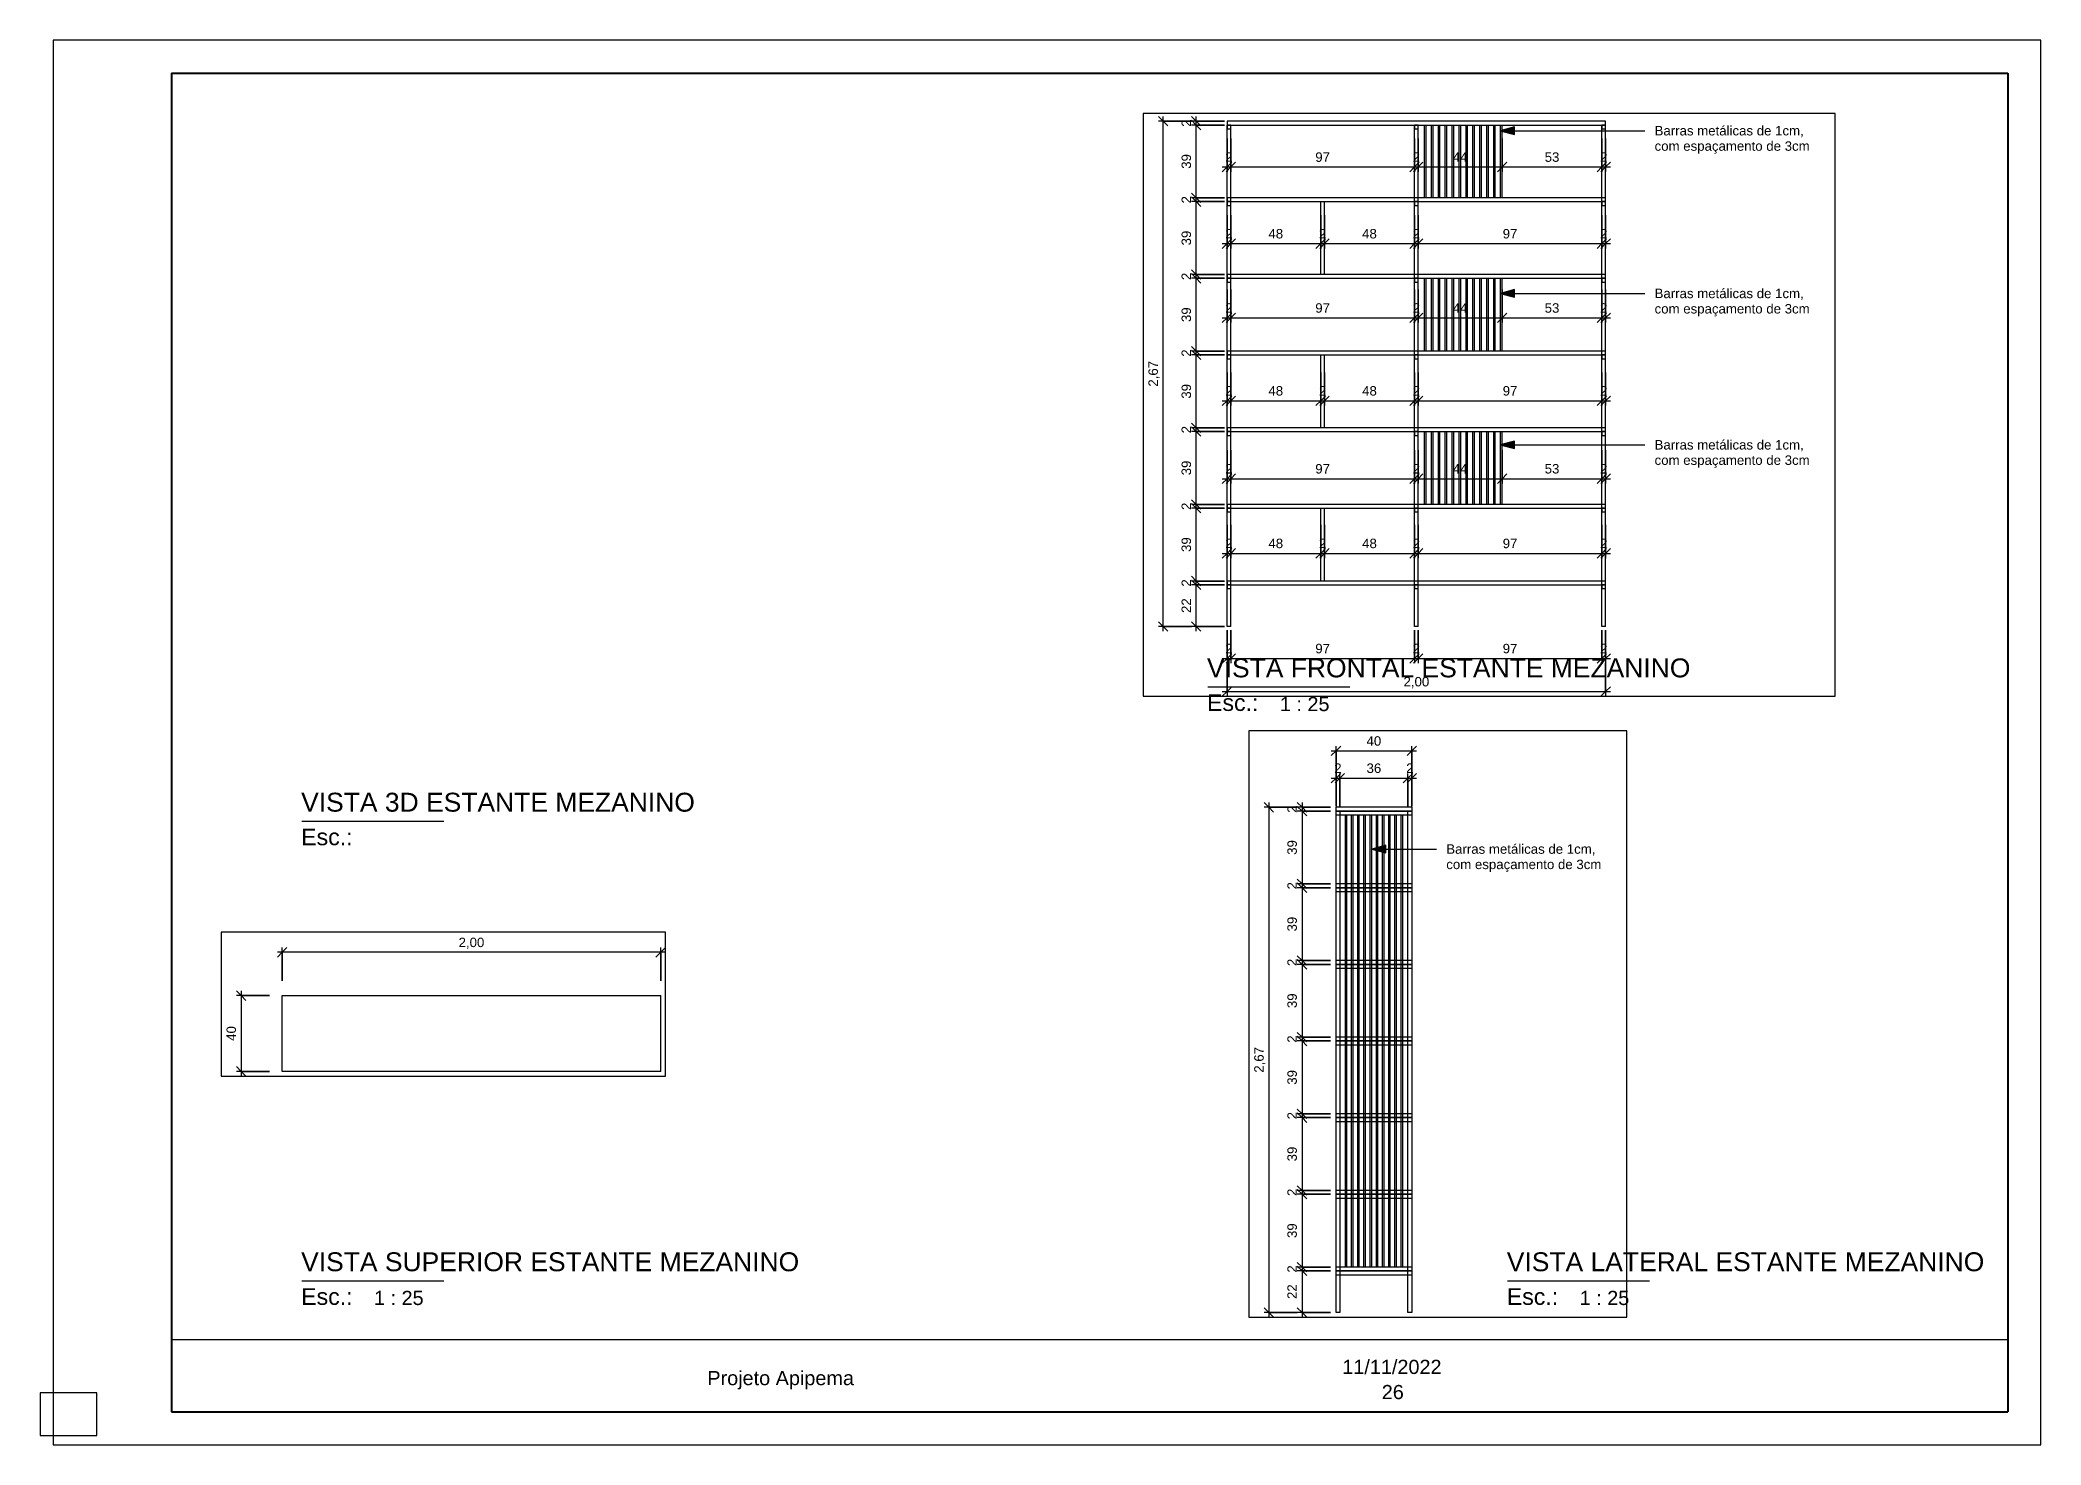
# Paper-space layout 'Layout1' of a CAD drawing. Header units: millimetres. Extents: x 0 to 423, y -2 to 295.
# The model-space entities are those that its viewports show. They can reach past a viewport. Long polylines and large blocks are cut down to what shows.
import ezdxf

# ---------------------------------------------------------------- set-up
doc = ezdxf.new("R2010")
doc.units = ezdxf.units.MM
doc.linetypes.add('Overhead', pattern=[3.96875, 2.38125, -1.5875])
for name, color, linetype, lineweight in [('A-ANNO-DIMS', 211, 'Continuous', 9), ('A-ANNO-DIMS-25', 211, 'Continuous', 9), ('A-FLOR-OVHD', 1, 'Overhead', 9), ('G-ANNO-TEXT', 231, 'Continuous', 9), ('G-ANNO-TTLB', 6, 'Continuous', 9), ('G-ANNO-TTLB-MEDM', 33, 'Continuous', 25), ('G-ANNO-TTLB-THIN', 151, 'Continuous', 9), ('I-FURN', 30, 'Continuous', 9)]:
    doc.layers.add(name, color=color, linetype=linetype, lineweight=lineweight)
doc.layers.add('G-ANNO-NPLT', color=191, linetype='Continuous', plot=False)
doc.styles.add('@Arial Unicode MS', font='ARIALUNI.TTF', dxfattribs={"height": 50})
doc.styles.add('Arial', font='arial.ttf', dxfattribs={"height": 50})
doc.styles.add('Arial_1', font='arial.ttf', dxfattribs={"height": 3})
doc.styles.add('Arial_2', font='arial.ttf', dxfattribs={"height": 3.5})
doc.styles.add('Arial_3', font='arial.ttf', dxfattribs={"height": 4})
doc.dimstyles.new('CRT_-__Metros_-_Linha_de_chamada_3_5_mm', dxfattribs={"dimscale": 304.8, "dimtxt": 50.292243, "dimasz": 0.164042, "dimexe": 0.082021, "dimexo": 0.0625, "dimgap": 0.04101, "dimtad": 1, "dimlfac": 0.001, "dimrnd": 0.01, "dimzin": 0, "dimdsep": 46, "dimtxsty": '@Arial Unicode MS', "dimblk1": 'OBLIQUE', "dimblk2": 'OBLIQUE', "dimsah": 1, "dimcen": 0.09, "dimdle": 0.082021, "dimazin": 0, "dimtfac": 1, "dimtdec": 4, "dimtix": 1, "dimtmove": 0, "dimatfit": 3, "dimfxl": 0.492126, "dimfxlon": 1, "dimtvp": 1, "dimtolj": 1, "dimtzin": 0, "dimarcsym": 2})
doc.dimstyles.new('CRT_-__Metros_-_Linha_de_chamada_3_5_mm_1', dxfattribs={"dimscale": 304.8, "dimtxt": 50.292243, "dimasz": 0.164042, "dimexe": 0.082021, "dimexo": 0.0625, "dimgap": 0.04101, "dimtad": 1, "dimdec": 0, "dimlfac": 0.1, "dimdsep": 46, "dimtxsty": '@Arial Unicode MS', "dimblk1": 'OBLIQUE', "dimblk2": 'OBLIQUE', "dimsah": 1, "dimcen": 0.09, "dimdle": 0.082021, "dimazin": 0, "dimtfac": 1, "dimtdec": 4, "dimtix": 1, "dimtmove": 0, "dimatfit": 3, "dimfxl": 0.492126, "dimfxlon": 1, "dimtvp": 1, "dimtolj": 1, "dimtzin": 0, "dimarcsym": 2})
picture_1 = doc.add_image_def('image1.png', size_in_pixel=(4961, 196))

psp = doc.layouts.get("Layout1")

# ---------------------------------------------------------------- texts
at = {"layer": 'G-ANNO-TTLB', "attachment_point": 1}
for s, insert, char_height, width, style in [('VISTA FRONTAL ESTANTE MEZANINO', (246.58, 164.27), 4, 124.8227, 'Arial_3'), (' 1 : 25', (260.81, 156.13), 3, 14.4304, 'Arial_1'), ('VISTA 3D ESTANTE MEZANINO', (55.17, 135.88), 4, 101.7341, 'Arial_3'), ('VISTA SUPERIOR ESTANTE MEZANINO', (55.17, 38.73), 4, 128.6708, 'Arial_3'), ('VISTA LATERAL ESTANTE MEZANINO', (309.92, 38.73), 4, 123.3797, 'Arial_3'), (' 1 : 25', (69.4, 30.59), 3, 14.4304, 'Arial_1'), (' 1 : 25', (324.15, 30.59), 3, 14.4304, 'Arial_1'), ('Projeto Apipema', (141, 13.65), 3, 38.4008, 'Arial_1'), ('11/11/2022', (275.16, 16.01), 3, 25.9747, 'Arial_1'), ('26', (283.5, 10.69), 3, 5.7721, 'Arial_1')]:
    psp.add_mtext(s, dxfattribs=dict(at, insert=insert, char_height=char_height, width=width, style=style))

msp = doc.modelspace()

# ---------------------------------------------------------------- texts
at = {"layer": 'G-ANNO-TEXT', "color": 7, "char_height": 50, "attachment_point": 1, "style": 'Arial'}
for s, insert, width in [('Barras metálicas de 1cm, ', (15472.86, 5645.01), 1004.11359), ('com espaçamento de 3cm', (15472.86, 5563.982), 1018.14313), ('Barras metálicas de 1cm, ', (17669.097, 5474.345), 1004.11359), ('com espaçamento de 3cm', (17669.097, 5393.316), 1018.14313), ('Barras metálicas de 1cm, ', (15472.86, 4785.01), 1004.11359), ('com espaçamento de 3cm', (15472.86, 4703.982), 1018.14313), ('Barras metálicas de 1cm, ', (15472.86, 3985.01), 1004.11359), ('com espaçamento de 3cm', (15472.86, 3903.982), 1018.14313)]:
    msp.add_mtext(s, dxfattribs=dict(at, insert=insert, width=width))

# ---------------------------------------------------------------- blocks, each defined once
blk = doc.blocks.new('CRT_A3 métrico Paisagem - CRT_A3 métrico Paisagem-1077155-ESTANTE MEZANINO')
at = {"layer": 'G-ANNO-TTLB-MEDM'}
for p, q in [((27.79, 288), (27.79, 5)), ((27.79, 288), (415.79, 288)), ((415.79, 288), (415.79, 5)), ((27.79, 5), (415.79, 5))]:
    blk.add_line(p, q, dxfattribs=at)
at = {"layer": 'G-ANNO-TTLB-THIN'}
for p, q in [((2.79, 295), (2.79, -2)), ((422.79, 295), (2.79, 295)), ((422.79, -2), (422.79, 295)), ((2.79, -2), (422.79, -2))]:
    blk.add_line(p, q, dxfattribs=at)
at = {"layer": 'G-ANNO-TTLB'}
image = blk.add_image(picture_1, insert=(27.79, 5), size_in_units=(388.02, 15.33), dxfattribs=at)
image.dxf.flags = 7
blk = doc.blocks.new('Viewport - Título Horizontal-913277-ESTANTE MEZANINO')
at = {"layer": 'G-ANNO-TTLB'}
blk.add_line((4.19, 0.19), (34.19, 0.19), dxfattribs=at)
at = {"layer": 'G-ANNO-TTLB', "insert": (4.03, -1.42), "char_height": 3.5, "width": 13.4683, "attachment_point": 1, "style": 'Arial_2'}
blk.add_mtext('Esc.:', dxfattribs=at)
blk = doc.blocks.new('estante - estante-4589433-VISTA SUPERIOR ESTANTE MEZANINO')
at = {"layer": 'I-FURN'}
for p, q in [((-7479.65, 2964.62), (-5479.65, 2964.62)), ((-7479.65, 2564.62), (-7479.65, 2964.62)), ((-5479.65, 2564.62), (-5479.65, 2964.62)), ((-5479.65, 2564.62), (-7479.65, 2564.62))]:
    blk.add_line(p, q, dxfattribs=at)
blk = doc.blocks.new('estante - estante-4589433-VISTA FRONTAL ESTANTE MEZANINO')
at = {"layer": 'I-FURN'}
for p, q in [((7479.65, 5670), (5479.65, 5670)), ((5479.65, 5670), (5479.65, 5650)), ((7479.65, 5650), (7479.65, 5670)), ((5479.65, 5650), (7479.65, 5650)), ((5499.65, 5650), (5479.65, 5650)), ((5479.65, 5650), (5479.65, 5630)), ((5479.65, 5650), (5499.65, 5650)), ((5479.65, 3000), (5479.65, 5650)), ((5499.65, 5630), (5499.65, 5650)), ((5499.65, 3000), (5499.65, 5650)), ((6489.65, 5650), (6469.65, 5650)), ((6469.65, 5650), (6469.65, 5630)), ((6469.65, 5650), (6489.65, 5650)), ((6469.65, 3000), (6469.65, 5650)), ((6489.65, 5630), (6489.65, 5650)), ((6489.65, 3000), (6489.65, 5650)), ((6521.19, 5650), (6521.19, 5265)), ((6531.19, 5265), (6531.19, 5650)), ((6557.73, 5650), (6557.73, 5265)), ((6567.73, 5265), (6567.73, 5650)), ((6594.27, 5650), (6594.27, 5265)), ((6604.27, 5265), (6604.27, 5650)), ((6630.8, 5650), (6630.8, 5265)), ((6640.8, 5265), (6640.8, 5650)), ((6667.34, 5650), (6667.34, 5265)), ((6677.34, 5265), (6677.34, 5650)), ((6703.88, 5650), (6703.88, 5265)), ((6713.88, 5265), (6713.88, 5650)), ((6740.42, 5650), (6740.42, 5265)), ((6750.42, 5265), (6750.42, 5650)), ((6776.96, 5650), (6776.96, 5265)), ((6786.96, 5265), (6786.96, 5650)), ((6813.5, 5650), (6813.5, 5265)), ((6823.5, 5265), (6823.5, 5650)), ((6850.04, 5650), (6850.04, 5265)), ((6860.04, 5265), (6860.04, 5650)), ((6886.57, 5650), (6886.57, 5265)), ((6896.57, 5265), (6896.57, 5650)), ((6923.11, 5650), (6923.11, 5265)), ((6933.11, 5265), (6933.11, 5650)), ((7479.65, 5650), (7459.65, 5650)), ((7459.65, 5650), (7459.65, 5630)), ((7459.65, 5650), (7479.65, 5650)), ((7459.65, 3000), (7459.65, 5650)), ((7479.65, 5630), (7479.65, 5650)), ((7479.65, 3000), (7479.65, 5650)), ((5479.65, 5630), (5499.65, 5630)), ((6469.65, 5630), (6489.65, 5630)), ((7459.65, 5630), (7479.65, 5630)), ((7479.65, 5265), (5479.65, 5265)), ((5479.65, 5265), (5479.65, 5245)), ((7479.65, 5245), (7479.65, 5265)), ((5479.65, 5245), (7479.65, 5245)), ((5499.65, 5245), (5479.65, 5245)), ((5479.65, 5245), (5479.65, 5225)), ((5499.65, 5225), (5499.65, 5245)), ((5974.65, 5245), (5994.65, 5245)), ((5974.65, 4860), (5974.65, 5245)), ((5994.65, 4860), (5994.65, 5245)), ((6489.65, 5245), (6469.65, 5245)), ((6469.65, 5245), (6469.65, 5225)), ((6489.65, 5225), (6489.65, 5245)), ((7479.65, 5245), (7459.65, 5245)), ((7459.65, 5245), (7459.65, 5225)), ((7479.65, 5225), (7479.65, 5245)), ((5479.65, 5225), (5499.65, 5225)), ((6469.65, 5225), (6489.65, 5225)), ((7459.65, 5225), (7479.65, 5225)), ((7479.65, 4860), (5479.65, 4860)), ((5479.65, 4860), (5479.65, 4840)), ((5994.65, 4860), (5974.65, 4860)), ((7479.65, 4840), (7479.65, 4860)), ((5479.65, 4840), (7479.65, 4840)), ((5499.65, 4840), (5479.65, 4840)), ((5479.65, 4840), (5479.65, 4820)), ((5499.65, 4820), (5499.65, 4840)), ((6489.65, 4840), (6469.65, 4840)), ((6469.65, 4840), (6469.65, 4820)), ((6489.65, 4820), (6489.65, 4840)), ((6521.19, 4840), (6521.19, 4455)), ((6531.19, 4455), (6531.19, 4840)), ((6557.73, 4840), (6557.73, 4455)), ((6567.73, 4455), (6567.73, 4840)), ((6594.27, 4840), (6594.27, 4455)), ((6604.27, 4455), (6604.27, 4840)), ((6630.8, 4840), (6630.8, 4455)), ((6640.8, 4455), (6640.8, 4840)), ((6667.34, 4840), (6667.34, 4455)), ((6677.34, 4455), (6677.34, 4840)), ((6703.88, 4840), (6703.88, 4455)), ((6713.88, 4455), (6713.88, 4840)), ((6740.42, 4840), (6740.42, 4455)), ((6750.42, 4455), (6750.42, 4840)), ((6776.96, 4840), (6776.96, 4455)), ((6786.96, 4455), (6786.96, 4840)), ((6813.5, 4840), (6813.5, 4455)), ((6823.5, 4455), (6823.5, 4840)), ((6850.04, 4840), (6850.04, 4455)), ((6860.04, 4455), (6860.04, 4840)), ((6886.57, 4840), (6886.57, 4455)), ((6896.57, 4455), (6896.57, 4840)), ((6923.11, 4840), (6923.11, 4455)), ((6933.11, 4455), (6933.11, 4840)), ((7479.65, 4840), (7459.65, 4840)), ((7459.65, 4840), (7459.65, 4820)), ((7479.65, 4820), (7479.65, 4840)), ((5479.65, 4820), (5499.65, 4820)), ((6469.65, 4820), (6489.65, 4820)), ((7459.65, 4820), (7479.65, 4820)), ((7479.65, 4455), (5479.65, 4455)), ((5479.65, 4455), (5479.65, 4435)), ((7479.65, 4435), (7479.65, 4455)), ((5479.65, 4435), (7479.65, 4435)), ((5499.65, 4435), (5479.65, 4435)), ((5479.65, 4435), (5479.65, 4415)), ((5499.65, 4415), (5499.65, 4435)), ((5974.65, 4435), (5994.65, 4435)), ((5974.65, 4050), (5974.65, 4435)), ((5994.65, 4050), (5994.65, 4435)), ((6489.65, 4435), (6469.65, 4435)), ((6469.65, 4435), (6469.65, 4415)), ((6489.65, 4415), (6489.65, 4435)), ((7479.65, 4435), (7459.65, 4435)), ((7459.65, 4435), (7459.65, 4415)), ((7479.65, 4415), (7479.65, 4435)), ((5479.65, 4415), (5499.65, 4415)), ((6469.65, 4415), (6489.65, 4415)), ((7459.65, 4415), (7479.65, 4415)), ((7479.65, 4050), (5479.65, 4050)), ((5479.65, 4050), (5479.65, 4030)), ((5994.65, 4050), (5974.65, 4050)), ((7479.65, 4030), (7479.65, 4050)), ((5479.65, 4030), (7479.65, 4030)), ((5499.65, 4030), (5479.65, 4030)), ((5479.65, 4030), (5479.65, 4010)), ((5499.65, 4010), (5499.65, 4030)), ((6489.65, 4030), (6469.65, 4030)), ((6469.65, 4030), (6469.65, 4010)), ((6489.65, 4010), (6489.65, 4030)), ((6521.19, 4030), (6521.19, 3645)), ((6531.19, 3645), (6531.19, 4030)), ((6557.73, 4030), (6557.73, 3645)), ((6567.73, 3645), (6567.73, 4030)), ((6594.27, 4030), (6594.27, 3645)), ((6604.27, 3645), (6604.27, 4030)), ((6630.8, 4030), (6630.8, 3645)), ((6640.8, 3645), (6640.8, 4030)), ((6667.34, 4030), (6667.34, 3645)), ((6677.34, 3645), (6677.34, 4030)), ((6703.88, 4030), (6703.88, 3645)), ((6713.88, 3645), (6713.88, 4030)), ((6740.42, 4030), (6740.42, 3645)), ((6750.42, 3645), (6750.42, 4030)), ((6776.96, 4030), (6776.96, 3645)), ((6786.96, 3645), (6786.96, 4030)), ((6813.5, 4030), (6813.5, 3645)), ((6823.5, 3645), (6823.5, 4030)), ((6850.04, 4030), (6850.04, 3645)), ((6860.04, 3645), (6860.04, 4030)), ((6886.57, 4030), (6886.57, 3645)), ((6896.57, 3645), (6896.57, 4030)), ((6923.11, 4030), (6923.11, 3645)), ((6933.11, 3645), (6933.11, 4030)), ((7479.65, 4030), (7459.65, 4030)), ((7459.65, 4030), (7459.65, 4010)), ((7479.65, 4010), (7479.65, 4030)), ((5479.65, 4010), (5499.65, 4010)), ((6469.65, 4010), (6489.65, 4010)), ((7459.65, 4010), (7479.65, 4010)), ((7479.65, 3645), (5479.65, 3645)), ((5479.65, 3645), (5479.65, 3625)), ((7479.65, 3625), (7479.65, 3645)), ((5479.65, 3625), (7479.65, 3625)), ((5499.65, 3625), (5479.65, 3625)), ((5479.65, 3625), (5479.65, 3605)), ((5499.65, 3605), (5499.65, 3625)), ((5974.65, 3625), (5994.65, 3625)), ((5974.65, 3240), (5974.65, 3625)), ((5994.65, 3240), (5994.65, 3625)), ((6489.65, 3625), (6469.65, 3625)), ((6469.65, 3625), (6469.65, 3605)), ((6489.65, 3605), (6489.65, 3625)), ((7479.65, 3625), (7459.65, 3625)), ((7459.65, 3625), (7459.65, 3605)), ((7479.65, 3605), (7479.65, 3625)), ((5479.65, 3605), (5499.65, 3605)), ((6469.65, 3605), (6489.65, 3605)), ((7459.65, 3605), (7479.65, 3605)), ((7479.65, 3240), (5479.65, 3240)), ((5479.65, 3240), (5479.65, 3220)), ((5994.65, 3240), (5974.65, 3240)), ((7479.65, 3220), (7479.65, 3240)), ((5479.65, 3220), (7479.65, 3220)), ((5499.65, 3220), (5479.65, 3220)), ((5479.65, 3220), (5479.65, 3200)), ((5499.65, 3200), (5499.65, 3220)), ((6489.65, 3220), (6469.65, 3220)), ((6469.65, 3220), (6469.65, 3200)), ((6489.65, 3200), (6489.65, 3220)), ((7479.65, 3220), (7459.65, 3220)), ((7459.65, 3220), (7459.65, 3200)), ((7479.65, 3200), (7479.65, 3220)), ((5479.65, 3200), (5499.65, 3200)), ((6469.65, 3200), (6489.65, 3200)), ((7459.65, 3200), (7479.65, 3200)), ((5499.65, 3000), (5479.65, 3000)), ((6489.65, 3000), (6469.65, 3000)), ((7479.65, 3000), (7459.65, 3000))]:
    blk.add_line(p, q, dxfattribs=at)
blk = doc.blocks.new('estante - estante-4589433-VISTA LATERAL ESTANTE MEZANINO')
at = {"layer": 'I-FURN'}
for p, q in [((-2964.62, 5650), (-2964.62, 5670)), ((-2564.62, 5670), (-2964.62, 5670)), ((-2564.62, 5670), (-2564.62, 5650)), ((-2964.62, 5650), (-2564.62, 5650)), ((-2964.62, 5630), (-2964.62, 5650)), ((-2564.62, 5650), (-2964.62, 5650)), ((-2964.62, 5650), (-2944.62, 5650)), ((-2964.62, 3000), (-2964.62, 5650)), ((-2944.62, 5650), (-2944.62, 3000)), ((-2584.62, 5650), (-2564.62, 5650)), ((-2584.62, 3000), (-2584.62, 5650)), ((-2564.62, 5650), (-2564.62, 5630)), ((-2564.62, 5650), (-2564.62, 3000)), ((-2964.62, 5630), (-2564.62, 5630)), ((-2916.89, 5630), (-2916.89, 3240)), ((-2906.89, 3240), (-2906.89, 5630)), ((-2884.17, 5630), (-2884.17, 3240)), ((-2874.17, 3240), (-2874.17, 5630)), ((-2851.44, 5630), (-2851.44, 3240)), ((-2841.44, 3240), (-2841.44, 5630)), ((-2818.71, 5630), (-2818.71, 3240)), ((-2808.71, 3240), (-2808.71, 5630)), ((-2785.98, 5630), (-2785.98, 3240)), ((-2775.98, 3240), (-2775.98, 5630)), ((-2753.26, 5630), (-2753.26, 3240)), ((-2743.26, 3240), (-2743.26, 5630)), ((-2720.53, 5630), (-2720.53, 3240)), ((-2710.53, 3240), (-2710.53, 5630)), ((-2687.8, 5630), (-2687.8, 3240)), ((-2677.8, 3240), (-2677.8, 5630)), ((-2655.07, 5630), (-2655.07, 3240)), ((-2645.07, 3240), (-2645.07, 5630)), ((-2622.35, 5630), (-2622.35, 3240)), ((-2612.35, 3240), (-2612.35, 5630)), ((-2964.62, 5245), (-2964.62, 5265)), ((-2564.62, 5265), (-2964.62, 5265)), ((-2564.62, 5265), (-2564.62, 5245)), ((-2964.62, 5245), (-2564.62, 5245)), ((-2964.62, 5225), (-2964.62, 5245)), ((-2564.62, 5245), (-2964.62, 5245)), ((-2564.62, 5245), (-2564.62, 5225)), ((-2964.62, 5225), (-2564.62, 5225)), ((-2964.62, 4840), (-2964.62, 4860)), ((-2564.62, 4860), (-2964.62, 4860)), ((-2564.62, 4860), (-2564.62, 4840)), ((-2964.62, 4840), (-2564.62, 4840)), ((-2964.62, 4820), (-2964.62, 4840)), ((-2564.62, 4840), (-2964.62, 4840)), ((-2564.62, 4840), (-2564.62, 4820)), ((-2964.62, 4820), (-2564.62, 4820)), ((-2964.62, 4435), (-2964.62, 4455)), ((-2564.62, 4455), (-2964.62, 4455)), ((-2564.62, 4455), (-2564.62, 4435)), ((-2964.62, 4435), (-2564.62, 4435)), ((-2964.62, 4415), (-2964.62, 4435)), ((-2564.62, 4435), (-2964.62, 4435)), ((-2564.62, 4435), (-2564.62, 4415)), ((-2964.62, 4415), (-2564.62, 4415)), ((-2964.62, 4030), (-2964.62, 4050)), ((-2564.62, 4050), (-2964.62, 4050)), ((-2564.62, 4050), (-2564.62, 4030)), ((-2964.62, 4030), (-2564.62, 4030)), ((-2964.62, 4010), (-2964.62, 4030)), ((-2564.62, 4030), (-2964.62, 4030)), ((-2564.62, 4030), (-2564.62, 4010)), ((-2964.62, 4010), (-2564.62, 4010)), ((-2964.62, 3625), (-2964.62, 3645)), ((-2564.62, 3645), (-2964.62, 3645)), ((-2564.62, 3645), (-2564.62, 3625)), ((-2964.62, 3625), (-2564.62, 3625)), ((-2964.62, 3605), (-2964.62, 3625)), ((-2564.62, 3625), (-2964.62, 3625)), ((-2564.62, 3625), (-2564.62, 3605)), ((-2964.62, 3605), (-2564.62, 3605)), ((-2964.62, 3220), (-2964.62, 3240)), ((-2564.62, 3240), (-2964.62, 3240)), ((-2564.62, 3240), (-2564.62, 3220)), ((-2964.62, 3220), (-2564.62, 3220)), ((-2964.62, 3200), (-2964.62, 3220)), ((-2564.62, 3220), (-2964.62, 3220)), ((-2564.62, 3220), (-2564.62, 3200)), ((-2964.62, 3200), (-2564.62, 3200)), ((-2944.62, 3000), (-2964.62, 3000)), ((-2564.62, 3000), (-2584.62, 3000))]:
    blk.add_line(p, q, dxfattribs=at)
blk = doc.blocks.new('DIMBLOCK1-VISTA SUPERIOR ESTANTE MEZANINO')
at = {"layer": 'A-ANNO-DIMS-25', "lineweight": 18}
for p, q in [((10380.31, 3193.65), (10405.31, 3218.65)), ((12380.31, 3193.65), (12405.31, 3218.65)), ((10380.31, 3193.65), (10355.31, 3168.65)), ((12380.31, 3193.65), (12355.31, 3168.65))]:
    blk.add_line(p, q, dxfattribs=at)
at = {"layer": 'A-ANNO-DIMS-25'}
for p, q in [((10380.31, 3043.65), (10380.31, 3218.65)), ((12380.31, 3043.65), (12380.31, 3218.65)), ((12405.31, 3193.65), (10355.31, 3193.65)), ((10380.31, 3193.65), (10380.31, 3043.65)), ((12380.31, 3193.65), (12380.31, 3043.65))]:
    blk.add_line(p, q, dxfattribs=at)
at = {"layer": 'A-ANNO-DIMS-25', "color": 0, "insert": (11312.67, 3271.05), "char_height": 50, "width": 162.3374, "attachment_point": 1, "line_spacing_factor": 1.117605, "style": '@Arial Unicode MS'}
blk.add_mtext('2,00', dxfattribs=at)
blk = doc.blocks.new('_Oblique')
at = {"color": 0, "linetype": 'ByBlock', "lineweight": -2}
blk.add_line((-0.5, -0.5), (0.5, 0.5), dxfattribs=at)
blk = doc.blocks.new('DIMBLOCK2-VISTA SUPERIOR ESTANTE MEZANINO')
at = {"layer": 'A-ANNO-DIMS-25', "lineweight": 18}
for p, q in [((10164.03, 2964.62), (10139.03, 2989.62)), ((10164.03, 2964.62), (10189.03, 2939.62)), ((10164.03, 2564.62), (10139.03, 2589.62)), ((10164.03, 2564.62), (10189.03, 2539.62))]:
    blk.add_line(p, q, dxfattribs=at)
at = {"layer": 'A-ANNO-DIMS-25'}
for p, q in [((10164.03, 2989.62), (10164.03, 2539.62)), ((10314.03, 2964.62), (10139.03, 2964.62)), ((10164.03, 2964.62), (10314.03, 2964.62)), ((10314.03, 2564.62), (10139.03, 2564.62)), ((10164.03, 2564.62), (10314.03, 2564.62))]:
    blk.add_line(p, q, dxfattribs=at)
at = {"layer": 'A-ANNO-DIMS-25', "color": 0, "insert": (10086.63, 2725.9), "char_height": 50, "width": 92.9366, "attachment_point": 1, "rotation": 90, "line_spacing_factor": 1.117605, "style": '@Arial Unicode MS'}
blk.add_mtext('40', dxfattribs=at)
blk = doc.blocks.new('DIMBLOCK3-VISTA FRONTAL ESTANTE MEZANINO')
at = {"layer": 'A-ANNO-DIMS-25', "lineweight": 18}
for p, q in [((13051.53, 3220), (13026.53, 3245)), ((13051.53, 3220), (13076.53, 3195)), ((13051.53, 3000), (13026.53, 3025)), ((13051.53, 3000), (13076.53, 2975))]:
    blk.add_line(p, q, dxfattribs=at)
at = {"layer": 'A-ANNO-DIMS-25'}
for p, q in [((13201.53, 3220), (13026.53, 3220)), ((13051.53, 2975), (13051.53, 3220)), ((13051.53, 3220), (13201.53, 3220)), ((13201.53, 3000), (13026.53, 3000)), ((13051.53, 3000), (13201.53, 3000))]:
    blk.add_line(p, q, dxfattribs=at)
at = {"layer": 'A-ANNO-DIMS-25', "color": 0, "insert": (12974.13, 3071.28), "char_height": 50, "width": 92.9366, "attachment_point": 1, "rotation": 90, "line_spacing_factor": 1.117605, "style": '@Arial Unicode MS'}
blk.add_mtext('22', dxfattribs=at)
blk = doc.blocks.new('DIMBLOCK4-VISTA FRONTAL ESTANTE MEZANINO')
at = {"layer": 'A-ANNO-DIMS-25', "lineweight": 18}
for p, q in [((13051.53, 3240), (13026.53, 3265)), ((13051.53, 3220), (13026.53, 3245)), ((13051.53, 3240), (13076.53, 3215)), ((13051.53, 3220), (13076.53, 3195))]:
    blk.add_line(p, q, dxfattribs=at)
at = {"layer": 'A-ANNO-DIMS-25'}
for p, q in [((13201.53, 3240), (13026.53, 3240)), ((13051.53, 3220), (13051.53, 3240)), ((13051.53, 3240), (13201.53, 3240)), ((13201.53, 3220), (13026.53, 3220)), ((13051.53, 3220), (13201.53, 3220))]:
    blk.add_line(p, q, dxfattribs=at)
at = {"layer": 'A-ANNO-DIMS-25', "color": 0, "insert": (12974.13, 3210.64), "char_height": 50, "width": 46.4683, "attachment_point": 1, "rotation": 90, "line_spacing_factor": 1.117605, "style": '@Arial Unicode MS'}
blk.add_mtext('2', dxfattribs=at)
blk = doc.blocks.new('DIMBLOCK5-VISTA FRONTAL ESTANTE MEZANINO')
at = {"layer": 'A-ANNO-DIMS-25', "lineweight": 18}
for p, q in [((13051.53, 3625), (13026.53, 3650)), ((13051.53, 3625), (13076.53, 3600)), ((13051.53, 3240), (13026.53, 3265)), ((13051.53, 3240), (13076.53, 3215))]:
    blk.add_line(p, q, dxfattribs=at)
at = {"layer": 'A-ANNO-DIMS-25'}
for p, q in [((13201.53, 3625), (13026.53, 3625)), ((13051.53, 3240), (13051.53, 3625)), ((13051.53, 3625), (13201.53, 3625)), ((13201.53, 3240), (13026.53, 3240)), ((13051.53, 3240), (13201.53, 3240))]:
    blk.add_line(p, q, dxfattribs=at)
at = {"layer": 'A-ANNO-DIMS-25', "color": 0, "insert": (12974.13, 3393.78), "char_height": 50, "width": 92.9366, "attachment_point": 1, "rotation": 90, "line_spacing_factor": 1.117605, "style": '@Arial Unicode MS'}
blk.add_mtext('39', dxfattribs=at)
blk = doc.blocks.new('DIMBLOCK6-VISTA FRONTAL ESTANTE MEZANINO')
at = {"layer": 'A-ANNO-DIMS-25', "lineweight": 18}
for p, q in [((13051.53, 3645), (13026.53, 3670)), ((13051.53, 3625), (13026.53, 3650)), ((13051.53, 3645), (13076.53, 3620)), ((13051.53, 3625), (13076.53, 3600))]:
    blk.add_line(p, q, dxfattribs=at)
at = {"layer": 'A-ANNO-DIMS-25'}
for p, q in [((13201.53, 3645), (13026.53, 3645)), ((13051.53, 3625), (13051.53, 3645)), ((13051.53, 3645), (13201.53, 3645)), ((13201.53, 3625), (13026.53, 3625)), ((13051.53, 3625), (13201.53, 3625))]:
    blk.add_line(p, q, dxfattribs=at)
at = {"layer": 'A-ANNO-DIMS-25', "color": 0, "insert": (12974.13, 3615.64), "char_height": 50, "width": 46.4683, "attachment_point": 1, "rotation": 90, "line_spacing_factor": 1.117605, "style": '@Arial Unicode MS'}
blk.add_mtext('2', dxfattribs=at)
blk = doc.blocks.new('DIMBLOCK7-VISTA FRONTAL ESTANTE MEZANINO')
at = {"layer": 'A-ANNO-DIMS-25', "lineweight": 18}
for p, q in [((13051.53, 4030), (13026.53, 4055)), ((13051.53, 4030), (13076.53, 4005)), ((13051.53, 3645), (13026.53, 3670)), ((13051.53, 3645), (13076.53, 3620))]:
    blk.add_line(p, q, dxfattribs=at)
at = {"layer": 'A-ANNO-DIMS-25'}
for p, q in [((13201.53, 4030), (13026.53, 4030)), ((13051.53, 3645), (13051.53, 4030)), ((13051.53, 4030), (13201.53, 4030)), ((13201.53, 3645), (13026.53, 3645)), ((13051.53, 3645), (13201.53, 3645))]:
    blk.add_line(p, q, dxfattribs=at)
at = {"layer": 'A-ANNO-DIMS-25', "color": 0, "insert": (12974.13, 3798.78), "char_height": 50, "width": 92.9366, "attachment_point": 1, "rotation": 90, "line_spacing_factor": 1.117605, "style": '@Arial Unicode MS'}
blk.add_mtext('39', dxfattribs=at)
blk = doc.blocks.new('DIMBLOCK8-VISTA FRONTAL ESTANTE MEZANINO')
at = {"layer": 'A-ANNO-DIMS-25', "lineweight": 18}
for p, q in [((13051.53, 4050), (13026.53, 4075)), ((13051.53, 4030), (13026.53, 4055)), ((13051.53, 4050), (13076.53, 4025)), ((13051.53, 4030), (13076.53, 4005))]:
    blk.add_line(p, q, dxfattribs=at)
at = {"layer": 'A-ANNO-DIMS-25'}
for p, q in [((13201.53, 4050), (13026.53, 4050)), ((13051.53, 4030), (13051.53, 4050)), ((13051.53, 4050), (13201.53, 4050)), ((13201.53, 4030), (13026.53, 4030)), ((13051.53, 4030), (13201.53, 4030))]:
    blk.add_line(p, q, dxfattribs=at)
at = {"layer": 'A-ANNO-DIMS-25', "color": 0, "insert": (12974.13, 4020.64), "char_height": 50, "width": 46.4683, "attachment_point": 1, "rotation": 90, "line_spacing_factor": 1.117605, "style": '@Arial Unicode MS'}
blk.add_mtext('2', dxfattribs=at)
blk = doc.blocks.new('DIMBLOCK9-VISTA FRONTAL ESTANTE MEZANINO')
at = {"layer": 'A-ANNO-DIMS-25', "lineweight": 18}
for p, q in [((13051.53, 4435), (13026.53, 4460)), ((13051.53, 4435), (13076.53, 4410)), ((13051.53, 4050), (13026.53, 4075)), ((13051.53, 4050), (13076.53, 4025))]:
    blk.add_line(p, q, dxfattribs=at)
at = {"layer": 'A-ANNO-DIMS-25'}
for p, q in [((13201.53, 4435), (13026.53, 4435)), ((13051.53, 4050), (13051.53, 4435)), ((13051.53, 4435), (13201.53, 4435)), ((13201.53, 4050), (13026.53, 4050)), ((13051.53, 4050), (13201.53, 4050))]:
    blk.add_line(p, q, dxfattribs=at)
at = {"layer": 'A-ANNO-DIMS-25', "color": 0, "insert": (12974.13, 4203.78), "char_height": 50, "width": 92.9366, "attachment_point": 1, "rotation": 90, "line_spacing_factor": 1.117605, "style": '@Arial Unicode MS'}
blk.add_mtext('39', dxfattribs=at)
blk = doc.blocks.new('DIMBLOCK10-VISTA FRONTAL ESTANTE MEZANINO')
at = {"layer": 'A-ANNO-DIMS-25', "lineweight": 18}
for p, q in [((13051.53, 4455), (13026.53, 4480)), ((13051.53, 4435), (13026.53, 4460)), ((13051.53, 4455), (13076.53, 4430)), ((13051.53, 4435), (13076.53, 4410))]:
    blk.add_line(p, q, dxfattribs=at)
at = {"layer": 'A-ANNO-DIMS-25'}
for p, q in [((13201.53, 4455), (13026.53, 4455)), ((13051.53, 4435), (13051.53, 4455)), ((13051.53, 4455), (13201.53, 4455)), ((13201.53, 4435), (13026.53, 4435)), ((13051.53, 4435), (13201.53, 4435))]:
    blk.add_line(p, q, dxfattribs=at)
at = {"layer": 'A-ANNO-DIMS-25', "color": 0, "insert": (12974.13, 4425.64), "char_height": 50, "width": 46.4683, "attachment_point": 1, "rotation": 90, "line_spacing_factor": 1.117605, "style": '@Arial Unicode MS'}
blk.add_mtext('2', dxfattribs=at)
blk = doc.blocks.new('DIMBLOCK11-VISTA FRONTAL ESTANTE MEZANINO')
at = {"layer": 'A-ANNO-DIMS-25', "lineweight": 18}
for p, q in [((13051.53, 4840), (13026.53, 4865)), ((13051.53, 4840), (13076.53, 4815)), ((13051.53, 4455), (13026.53, 4480)), ((13051.53, 4455), (13076.53, 4430))]:
    blk.add_line(p, q, dxfattribs=at)
at = {"layer": 'A-ANNO-DIMS-25'}
for p, q in [((13201.53, 4840), (13026.53, 4840)), ((13051.53, 4455), (13051.53, 4840)), ((13051.53, 4840), (13201.53, 4840)), ((13201.53, 4455), (13026.53, 4455)), ((13051.53, 4455), (13201.53, 4455))]:
    blk.add_line(p, q, dxfattribs=at)
at = {"layer": 'A-ANNO-DIMS-25', "color": 0, "insert": (12974.13, 4608.78), "char_height": 50, "width": 92.9366, "attachment_point": 1, "rotation": 90, "line_spacing_factor": 1.117605, "style": '@Arial Unicode MS'}
blk.add_mtext('39', dxfattribs=at)
blk = doc.blocks.new('DIMBLOCK12-VISTA FRONTAL ESTANTE MEZANINO')
at = {"layer": 'A-ANNO-DIMS-25', "lineweight": 18}
for p, q in [((13051.53, 4860), (13026.53, 4885)), ((13051.53, 4840), (13026.53, 4865)), ((13051.53, 4860), (13076.53, 4835)), ((13051.53, 4840), (13076.53, 4815))]:
    blk.add_line(p, q, dxfattribs=at)
at = {"layer": 'A-ANNO-DIMS-25'}
for p, q in [((13201.53, 4860), (13026.53, 4860)), ((13051.53, 4840), (13051.53, 4860)), ((13051.53, 4860), (13201.53, 4860)), ((13201.53, 4840), (13026.53, 4840)), ((13051.53, 4840), (13201.53, 4840))]:
    blk.add_line(p, q, dxfattribs=at)
at = {"layer": 'A-ANNO-DIMS-25', "color": 0, "insert": (12974.13, 4830.64), "char_height": 50, "width": 46.4683, "attachment_point": 1, "rotation": 90, "line_spacing_factor": 1.117605, "style": '@Arial Unicode MS'}
blk.add_mtext('2', dxfattribs=at)
blk = doc.blocks.new('DIMBLOCK13-VISTA FRONTAL ESTANTE MEZANINO')
at = {"layer": 'A-ANNO-DIMS-25', "lineweight": 18}
for p, q in [((13051.53, 5245), (13026.53, 5270)), ((13051.53, 5245), (13076.53, 5220)), ((13051.53, 4860), (13026.53, 4885)), ((13051.53, 4860), (13076.53, 4835))]:
    blk.add_line(p, q, dxfattribs=at)
at = {"layer": 'A-ANNO-DIMS-25'}
for p, q in [((13201.53, 5245), (13026.53, 5245)), ((13051.53, 4860), (13051.53, 5245)), ((13051.53, 5245), (13201.53, 5245)), ((13201.53, 4860), (13026.53, 4860)), ((13051.53, 4860), (13201.53, 4860))]:
    blk.add_line(p, q, dxfattribs=at)
at = {"layer": 'A-ANNO-DIMS-25', "color": 0, "insert": (12974.13, 5013.78), "char_height": 50, "width": 92.9366, "attachment_point": 1, "rotation": 90, "line_spacing_factor": 1.117605, "style": '@Arial Unicode MS'}
blk.add_mtext('39', dxfattribs=at)
blk = doc.blocks.new('DIMBLOCK14-VISTA FRONTAL ESTANTE MEZANINO')
at = {"layer": 'A-ANNO-DIMS-25', "lineweight": 18}
for p, q in [((13051.53, 5265), (13026.53, 5290)), ((13051.53, 5245), (13026.53, 5270)), ((13051.53, 5265), (13076.53, 5240)), ((13051.53, 5245), (13076.53, 5220))]:
    blk.add_line(p, q, dxfattribs=at)
at = {"layer": 'A-ANNO-DIMS-25'}
for p, q in [((13201.53, 5265), (13026.53, 5265)), ((13051.53, 5245), (13051.53, 5265)), ((13051.53, 5265), (13201.53, 5265)), ((13201.53, 5245), (13026.53, 5245)), ((13051.53, 5245), (13201.53, 5245))]:
    blk.add_line(p, q, dxfattribs=at)
at = {"layer": 'A-ANNO-DIMS-25', "color": 0, "insert": (12974.13, 5235.64), "char_height": 50, "width": 46.4683, "attachment_point": 1, "rotation": 90, "line_spacing_factor": 1.117605, "style": '@Arial Unicode MS'}
blk.add_mtext('2', dxfattribs=at)
blk = doc.blocks.new('DIMBLOCK15-VISTA FRONTAL ESTANTE MEZANINO')
at = {"layer": 'A-ANNO-DIMS-25', "lineweight": 18}
for p, q in [((13051.53, 5650), (13026.53, 5675)), ((13051.53, 5650), (13076.53, 5625)), ((13051.53, 5265), (13026.53, 5290)), ((13051.53, 5265), (13076.53, 5240))]:
    blk.add_line(p, q, dxfattribs=at)
at = {"layer": 'A-ANNO-DIMS-25'}
for p, q in [((13201.53, 5650), (13026.53, 5650)), ((13051.53, 5265), (13051.53, 5650)), ((13051.53, 5650), (13201.53, 5650)), ((13201.53, 5265), (13026.53, 5265)), ((13051.53, 5265), (13201.53, 5265))]:
    blk.add_line(p, q, dxfattribs=at)
at = {"layer": 'A-ANNO-DIMS-25', "color": 0, "insert": (12974.13, 5418.78), "char_height": 50, "width": 92.9366, "attachment_point": 1, "rotation": 90, "line_spacing_factor": 1.117605, "style": '@Arial Unicode MS'}
blk.add_mtext('39', dxfattribs=at)
blk = doc.blocks.new('DIMBLOCK16-VISTA FRONTAL ESTANTE MEZANINO')
at = {"layer": 'A-ANNO-DIMS-25', "lineweight": 18}
for p, q in [((13051.53, 5670), (13026.53, 5695)), ((13051.53, 5650), (13026.53, 5675)), ((13051.53, 5670), (13076.53, 5645)), ((13051.53, 5650), (13076.53, 5625))]:
    blk.add_line(p, q, dxfattribs=at)
at = {"layer": 'A-ANNO-DIMS-25'}
for p, q in [((13051.53, 5650), (13051.53, 5695)), ((13201.53, 5670), (13026.53, 5670)), ((13051.53, 5670), (13201.53, 5670)), ((13201.53, 5650), (13026.53, 5650)), ((13051.53, 5650), (13201.53, 5650))]:
    blk.add_line(p, q, dxfattribs=at)
at = {"layer": 'A-ANNO-DIMS-25', "color": 0, "insert": (12974.13, 5640.64), "char_height": 50, "width": 46.4683, "attachment_point": 1, "rotation": 90, "line_spacing_factor": 1.117605, "style": '@Arial Unicode MS'}
blk.add_mtext('2', dxfattribs=at)
blk = doc.blocks.new('DIMBLOCK17-VISTA FRONTAL ESTANTE MEZANINO')
at = {"layer": 'A-ANNO-DIMS-25'}
for p, q in [((13214.24, 2980.85), (13214.24, 2805.85)), ((13214.24, 2830.85), (13214.24, 2980.85)), ((13234.24, 2980.85), (13234.24, 2805.85)), ((13234.24, 2830.85), (13234.24, 2980.85)), ((13189.24, 2830.85), (13234.24, 2830.85))]:
    blk.add_line(p, q, dxfattribs=at)
at = {"layer": 'A-ANNO-DIMS-25', "lineweight": 18}
for p, q in [((13214.24, 2830.85), (13239.24, 2855.85)), ((13234.24, 2830.85), (13259.24, 2855.85)), ((13214.24, 2830.85), (13189.24, 2805.85)), ((13234.24, 2830.85), (13209.24, 2805.85))]:
    blk.add_line(p, q, dxfattribs=at)
at = {"layer": 'A-ANNO-DIMS-25', "color": 0, "insert": (13204.88, 2908.25), "char_height": 50, "width": 46.4683, "attachment_point": 1, "line_spacing_factor": 1.117605, "style": '@Arial Unicode MS'}
blk.add_mtext('2', dxfattribs=at)
blk = doc.blocks.new('DIMBLOCK18-VISTA FRONTAL ESTANTE MEZANINO')
at = {"layer": 'A-ANNO-DIMS-25'}
for p, q in [((13234.24, 2980.85), (13234.24, 2805.85)), ((13234.24, 2830.85), (13234.24, 2980.85)), ((14204.24, 2980.85), (14204.24, 2805.85)), ((14204.24, 2830.85), (14204.24, 2980.85)), ((13234.24, 2830.85), (14204.24, 2830.85))]:
    blk.add_line(p, q, dxfattribs=at)
at = {"layer": 'A-ANNO-DIMS-25', "lineweight": 18}
for p, q in [((13234.24, 2830.85), (13259.24, 2855.85)), ((14204.24, 2830.85), (14229.24, 2855.85)), ((13234.24, 2830.85), (13209.24, 2805.85)), ((14204.24, 2830.85), (14179.24, 2805.85))]:
    blk.add_line(p, q, dxfattribs=at)
at = {"layer": 'A-ANNO-DIMS-25', "color": 0, "insert": (13680.52, 2908.25), "char_height": 50, "width": 92.9366, "attachment_point": 1, "line_spacing_factor": 1.117605, "style": '@Arial Unicode MS'}
blk.add_mtext('97', dxfattribs=at)
blk = doc.blocks.new('DIMBLOCK19-VISTA FRONTAL ESTANTE MEZANINO')
at = {"layer": 'A-ANNO-DIMS-25'}
for p, q in [((14204.24, 2980.85), (14204.24, 2805.85)), ((14204.24, 2830.85), (14204.24, 2980.85)), ((14224.24, 2980.85), (14224.24, 2805.85)), ((14224.24, 2830.85), (14224.24, 2980.85)), ((14204.24, 2830.85), (14224.24, 2830.85))]:
    blk.add_line(p, q, dxfattribs=at)
at = {"layer": 'A-ANNO-DIMS-25', "lineweight": 18}
for p, q in [((14204.24, 2830.85), (14229.24, 2855.85)), ((14224.24, 2830.85), (14249.24, 2855.85)), ((14204.24, 2830.85), (14179.24, 2805.85)), ((14224.24, 2830.85), (14199.24, 2805.85))]:
    blk.add_line(p, q, dxfattribs=at)
at = {"layer": 'A-ANNO-DIMS-25', "color": 0, "insert": (14194.88, 2908.25), "char_height": 50, "width": 46.4683, "attachment_point": 1, "line_spacing_factor": 1.117605, "style": '@Arial Unicode MS'}
blk.add_mtext('2', dxfattribs=at)
blk = doc.blocks.new('DIMBLOCK20-VISTA FRONTAL ESTANTE MEZANINO')
at = {"layer": 'A-ANNO-DIMS-25'}
for p, q in [((14224.24, 2980.85), (14224.24, 2805.85)), ((14224.24, 2830.85), (14224.24, 2980.85)), ((15194.24, 2980.85), (15194.24, 2805.85)), ((15194.24, 2830.85), (15194.24, 2980.85)), ((14224.24, 2830.85), (15194.24, 2830.85))]:
    blk.add_line(p, q, dxfattribs=at)
at = {"layer": 'A-ANNO-DIMS-25', "lineweight": 18}
for p, q in [((14224.24, 2830.85), (14249.24, 2855.85)), ((15194.24, 2830.85), (15219.24, 2855.85)), ((14224.24, 2830.85), (14199.24, 2805.85)), ((15194.24, 2830.85), (15169.24, 2805.85))]:
    blk.add_line(p, q, dxfattribs=at)
at = {"layer": 'A-ANNO-DIMS-25', "color": 0, "insert": (14670.52, 2908.25), "char_height": 50, "width": 92.9366, "attachment_point": 1, "line_spacing_factor": 1.117605, "style": '@Arial Unicode MS'}
blk.add_mtext('97', dxfattribs=at)
blk = doc.blocks.new('DIMBLOCK21-VISTA FRONTAL ESTANTE MEZANINO')
at = {"layer": 'A-ANNO-DIMS-25'}
for p, q in [((15194.24, 2980.85), (15194.24, 2805.85)), ((15194.24, 2830.85), (15194.24, 2980.85)), ((15214.24, 2980.85), (15214.24, 2805.85)), ((15214.24, 2830.85), (15214.24, 2980.85)), ((15194.24, 2830.85), (15239.24, 2830.85))]:
    blk.add_line(p, q, dxfattribs=at)
at = {"layer": 'A-ANNO-DIMS-25', "lineweight": 18}
for p, q in [((15194.24, 2830.85), (15219.24, 2855.85)), ((15214.24, 2830.85), (15239.24, 2855.85)), ((15194.24, 2830.85), (15169.24, 2805.85)), ((15214.24, 2830.85), (15189.24, 2805.85))]:
    blk.add_line(p, q, dxfattribs=at)
at = {"layer": 'A-ANNO-DIMS-25', "color": 0, "insert": (15184.88, 2908.25), "char_height": 50, "width": 46.4683, "attachment_point": 1, "line_spacing_factor": 1.117605, "style": '@Arial Unicode MS'}
blk.add_mtext('2', dxfattribs=at)
blk = doc.blocks.new('DIMBLOCK22-VISTA FRONTAL ESTANTE MEZANINO')
at = {"layer": 'A-ANNO-DIMS-25'}
for p, q in [((13214.24, 2805.85), (13214.24, 2630.85)), ((13214.24, 2655.85), (13214.24, 2805.85)), ((15214.24, 2805.85), (15214.24, 2630.85)), ((15214.24, 2655.85), (15214.24, 2805.85)), ((13189.24, 2655.85), (15239.24, 2655.85))]:
    blk.add_line(p, q, dxfattribs=at)
at = {"layer": 'A-ANNO-DIMS-25', "lineweight": 18}
for p, q in [((13214.24, 2655.85), (13239.24, 2680.85)), ((15214.24, 2655.85), (15239.24, 2680.85)), ((13214.24, 2655.85), (13189.24, 2630.85)), ((15214.24, 2655.85), (15189.24, 2630.85))]:
    blk.add_line(p, q, dxfattribs=at)
at = {"layer": 'A-ANNO-DIMS-25', "color": 0, "insert": (14146.6, 2733.25), "char_height": 50, "width": 162.3374, "attachment_point": 1, "line_spacing_factor": 1.117605, "style": '@Arial Unicode MS'}
blk.add_mtext('2,00', dxfattribs=at)
blk = doc.blocks.new('DIMBLOCK23-VISTA FRONTAL ESTANTE MEZANINO')
at = {"layer": 'A-ANNO-DIMS-25', "lineweight": 18}
for p, q in [((12876.53, 5670), (12851.53, 5695)), ((12876.53, 5670), (12901.53, 5645)), ((12876.53, 3000), (12851.53, 3025)), ((12876.53, 3000), (12901.53, 2975))]:
    blk.add_line(p, q, dxfattribs=at)
at = {"layer": 'A-ANNO-DIMS-25'}
for p, q in [((12876.53, 2975), (12876.53, 5695)), ((13026.53, 5670), (12851.53, 5670)), ((12876.53, 5670), (13026.53, 5670)), ((13026.53, 3000), (12851.53, 3000)), ((12876.53, 3000), (13026.53, 3000))]:
    blk.add_line(p, q, dxfattribs=at)
at = {"layer": 'A-ANNO-DIMS-25', "color": 0, "insert": (12799.13, 4267.36), "char_height": 50, "width": 162.3374, "attachment_point": 1, "rotation": 90, "line_spacing_factor": 1.117605, "style": '@Arial Unicode MS'}
blk.add_mtext('2,67', dxfattribs=at)
blk = doc.blocks.new('DIMBLOCK24-VISTA FRONTAL ESTANTE MEZANINO')
at = {"layer": 'A-ANNO-DIMS-25'}
for p, q in [((13214.24, 3536.47), (13214.24, 3361.47)), ((13214.24, 3386.47), (13214.24, 3536.47)), ((13234.24, 3536.47), (13234.24, 3361.47)), ((13234.24, 3386.47), (13234.24, 3536.47)), ((13189.24, 3386.47), (13234.24, 3386.47))]:
    blk.add_line(p, q, dxfattribs=at)
at = {"layer": 'A-ANNO-DIMS-25', "lineweight": 18}
for p, q in [((13214.24, 3386.47), (13239.24, 3411.47)), ((13234.24, 3386.47), (13259.24, 3411.47)), ((13214.24, 3386.47), (13189.24, 3361.47)), ((13234.24, 3386.47), (13209.24, 3361.47))]:
    blk.add_line(p, q, dxfattribs=at)
at = {"layer": 'A-ANNO-DIMS-25', "color": 0, "insert": (13204.88, 3463.87), "char_height": 50, "width": 46.4683, "attachment_point": 1, "line_spacing_factor": 1.117605, "style": '@Arial Unicode MS'}
blk.add_mtext('2', dxfattribs=at)
blk = doc.blocks.new('DIMBLOCK25-VISTA FRONTAL ESTANTE MEZANINO')
at = {"layer": 'A-ANNO-DIMS-25'}
for p, q in [((13234.24, 3536.47), (13234.24, 3361.47)), ((13234.24, 3386.47), (13234.24, 3536.47)), ((13709.24, 3536.47), (13709.24, 3361.47)), ((13709.24, 3386.47), (13709.24, 3536.47)), ((13234.24, 3386.47), (13709.24, 3386.47))]:
    blk.add_line(p, q, dxfattribs=at)
at = {"layer": 'A-ANNO-DIMS-25', "lineweight": 18}
for p, q in [((13234.24, 3386.47), (13259.24, 3411.47)), ((13709.24, 3386.47), (13734.24, 3411.47)), ((13234.24, 3386.47), (13209.24, 3361.47)), ((13709.24, 3386.47), (13684.24, 3361.47))]:
    blk.add_line(p, q, dxfattribs=at)
at = {"layer": 'A-ANNO-DIMS-25', "color": 0, "insert": (13433.02, 3463.87), "char_height": 50, "width": 92.9366, "attachment_point": 1, "line_spacing_factor": 1.117605, "style": '@Arial Unicode MS'}
blk.add_mtext('48', dxfattribs=at)
blk = doc.blocks.new('DIMBLOCK26-VISTA FRONTAL ESTANTE MEZANINO')
at = {"layer": 'A-ANNO-DIMS-25'}
for p, q in [((13709.24, 3536.47), (13709.24, 3361.47)), ((13709.24, 3386.47), (13709.24, 3536.47)), ((13729.24, 3536.47), (13729.24, 3361.47)), ((13729.24, 3386.47), (13729.24, 3536.47)), ((13709.24, 3386.47), (13729.24, 3386.47))]:
    blk.add_line(p, q, dxfattribs=at)
at = {"layer": 'A-ANNO-DIMS-25', "lineweight": 18}
for p, q in [((13709.24, 3386.47), (13734.24, 3411.47)), ((13729.24, 3386.47), (13754.24, 3411.47)), ((13709.24, 3386.47), (13684.24, 3361.47)), ((13729.24, 3386.47), (13704.24, 3361.47))]:
    blk.add_line(p, q, dxfattribs=at)
at = {"layer": 'A-ANNO-DIMS-25', "color": 0, "insert": (13699.88, 3463.87), "char_height": 50, "width": 46.4683, "attachment_point": 1, "line_spacing_factor": 1.117605, "style": '@Arial Unicode MS'}
blk.add_mtext('2', dxfattribs=at)
blk = doc.blocks.new('DIMBLOCK27-VISTA FRONTAL ESTANTE MEZANINO')
at = {"layer": 'A-ANNO-DIMS-25'}
for p, q in [((13729.24, 3536.47), (13729.24, 3361.47)), ((13729.24, 3386.47), (13729.24, 3536.47)), ((14204.24, 3536.47), (14204.24, 3361.47)), ((14204.24, 3386.47), (14204.24, 3536.47)), ((13729.24, 3386.47), (14204.24, 3386.47))]:
    blk.add_line(p, q, dxfattribs=at)
at = {"layer": 'A-ANNO-DIMS-25', "lineweight": 18}
for p, q in [((13729.24, 3386.47), (13754.24, 3411.47)), ((14204.24, 3386.47), (14229.24, 3411.47)), ((13729.24, 3386.47), (13704.24, 3361.47)), ((14204.24, 3386.47), (14179.24, 3361.47))]:
    blk.add_line(p, q, dxfattribs=at)
at = {"layer": 'A-ANNO-DIMS-25', "color": 0, "insert": (13928.02, 3463.87), "char_height": 50, "width": 92.9366, "attachment_point": 1, "line_spacing_factor": 1.117605, "style": '@Arial Unicode MS'}
blk.add_mtext('48', dxfattribs=at)
blk = doc.blocks.new('DIMBLOCK28-VISTA FRONTAL ESTANTE MEZANINO')
at = {"layer": 'A-ANNO-DIMS-25'}
for p, q in [((14204.24, 3536.47), (14204.24, 3361.47)), ((14204.24, 3386.47), (14204.24, 3536.47)), ((14224.24, 3536.47), (14224.24, 3361.47)), ((14224.24, 3386.47), (14224.24, 3536.47)), ((14204.24, 3386.47), (14224.24, 3386.47))]:
    blk.add_line(p, q, dxfattribs=at)
at = {"layer": 'A-ANNO-DIMS-25', "lineweight": 18}
for p, q in [((14204.24, 3386.47), (14229.24, 3411.47)), ((14224.24, 3386.47), (14249.24, 3411.47)), ((14204.24, 3386.47), (14179.24, 3361.47)), ((14224.24, 3386.47), (14199.24, 3361.47))]:
    blk.add_line(p, q, dxfattribs=at)
at = {"layer": 'A-ANNO-DIMS-25', "color": 0, "insert": (14194.88, 3463.87), "char_height": 50, "width": 46.4683, "attachment_point": 1, "line_spacing_factor": 1.117605, "style": '@Arial Unicode MS'}
blk.add_mtext('2', dxfattribs=at)
blk = doc.blocks.new('DIMBLOCK29-VISTA FRONTAL ESTANTE MEZANINO')
at = {"layer": 'A-ANNO-DIMS-25'}
for p, q in [((14224.24, 3536.47), (14224.24, 3361.47)), ((14224.24, 3386.47), (14224.24, 3536.47)), ((15194.24, 3536.47), (15194.24, 3361.47)), ((15194.24, 3386.47), (15194.24, 3536.47)), ((14224.24, 3386.47), (15194.24, 3386.47))]:
    blk.add_line(p, q, dxfattribs=at)
at = {"layer": 'A-ANNO-DIMS-25', "lineweight": 18}
for p, q in [((14224.24, 3386.47), (14249.24, 3411.47)), ((15194.24, 3386.47), (15219.24, 3411.47)), ((14224.24, 3386.47), (14199.24, 3361.47)), ((15194.24, 3386.47), (15169.24, 3361.47))]:
    blk.add_line(p, q, dxfattribs=at)
at = {"layer": 'A-ANNO-DIMS-25', "color": 0, "insert": (14670.52, 3463.87), "char_height": 50, "width": 92.9366, "attachment_point": 1, "line_spacing_factor": 1.117605, "style": '@Arial Unicode MS'}
blk.add_mtext('97', dxfattribs=at)
blk = doc.blocks.new('DIMBLOCK30-VISTA FRONTAL ESTANTE MEZANINO')
at = {"layer": 'A-ANNO-DIMS-25'}
for p, q in [((15194.24, 3536.47), (15194.24, 3361.47)), ((15194.24, 3386.47), (15194.24, 3536.47)), ((15214.24, 3536.47), (15214.24, 3361.47)), ((15214.24, 3386.47), (15214.24, 3536.47)), ((15194.24, 3386.47), (15239.24, 3386.47))]:
    blk.add_line(p, q, dxfattribs=at)
at = {"layer": 'A-ANNO-DIMS-25', "lineweight": 18}
for p, q in [((15194.24, 3386.47), (15219.24, 3411.47)), ((15214.24, 3386.47), (15239.24, 3411.47)), ((15194.24, 3386.47), (15169.24, 3361.47)), ((15214.24, 3386.47), (15189.24, 3361.47))]:
    blk.add_line(p, q, dxfattribs=at)
at = {"layer": 'A-ANNO-DIMS-25', "color": 0, "insert": (15184.88, 3463.87), "char_height": 50, "width": 46.4683, "attachment_point": 1, "line_spacing_factor": 1.117605, "style": '@Arial Unicode MS'}
blk.add_mtext('2', dxfattribs=at)
blk = doc.blocks.new('DIMBLOCK31-VISTA FRONTAL ESTANTE MEZANINO')
at = {"layer": 'A-ANNO-DIMS-25'}
for p, q in [((13214.24, 3930.96), (13214.24, 3755.96)), ((13214.24, 3780.96), (13214.24, 3930.96)), ((13234.24, 3930.96), (13234.24, 3755.96)), ((13234.24, 3780.96), (13234.24, 3930.96)), ((13189.24, 3780.96), (13234.24, 3780.96))]:
    blk.add_line(p, q, dxfattribs=at)
at = {"layer": 'A-ANNO-DIMS-25', "lineweight": 18}
for p, q in [((13214.24, 3780.96), (13239.24, 3805.96)), ((13234.24, 3780.96), (13259.24, 3805.96)), ((13214.24, 3780.96), (13189.24, 3755.96)), ((13234.24, 3780.96), (13209.24, 3755.96))]:
    blk.add_line(p, q, dxfattribs=at)
at = {"layer": 'A-ANNO-DIMS-25', "color": 0, "insert": (13204.88, 3858.36), "char_height": 50, "width": 46.4683, "attachment_point": 1, "line_spacing_factor": 1.117605, "style": '@Arial Unicode MS'}
blk.add_mtext('2', dxfattribs=at)
blk = doc.blocks.new('DIMBLOCK32-VISTA FRONTAL ESTANTE MEZANINO')
at = {"layer": 'A-ANNO-DIMS-25'}
for p, q in [((13234.24, 3930.96), (13234.24, 3755.96)), ((13234.24, 3780.96), (13234.24, 3930.96)), ((14204.24, 3930.96), (14204.24, 3755.96)), ((14204.24, 3780.96), (14204.24, 3930.96)), ((13234.24, 3780.96), (14204.24, 3780.96))]:
    blk.add_line(p, q, dxfattribs=at)
at = {"layer": 'A-ANNO-DIMS-25', "lineweight": 18}
for p, q in [((13234.24, 3780.96), (13259.24, 3805.96)), ((14204.24, 3780.96), (14229.24, 3805.96)), ((13234.24, 3780.96), (13209.24, 3755.96)), ((14204.24, 3780.96), (14179.24, 3755.96))]:
    blk.add_line(p, q, dxfattribs=at)
at = {"layer": 'A-ANNO-DIMS-25', "color": 0, "insert": (13680.52, 3858.36), "char_height": 50, "width": 92.9366, "attachment_point": 1, "line_spacing_factor": 1.117605, "style": '@Arial Unicode MS'}
blk.add_mtext('97', dxfattribs=at)
blk = doc.blocks.new('DIMBLOCK33-VISTA FRONTAL ESTANTE MEZANINO')
at = {"layer": 'A-ANNO-DIMS-25'}
for p, q in [((14204.24, 3930.96), (14204.24, 3755.96)), ((14204.24, 3780.96), (14204.24, 3930.96)), ((14224.24, 3930.96), (14224.24, 3755.96)), ((14224.24, 3780.96), (14224.24, 3930.96)), ((14204.24, 3780.96), (14224.24, 3780.96))]:
    blk.add_line(p, q, dxfattribs=at)
at = {"layer": 'A-ANNO-DIMS-25', "lineweight": 18}
for p, q in [((14204.24, 3780.96), (14229.24, 3805.96)), ((14224.24, 3780.96), (14249.24, 3805.96)), ((14204.24, 3780.96), (14179.24, 3755.96)), ((14224.24, 3780.96), (14199.24, 3755.96))]:
    blk.add_line(p, q, dxfattribs=at)
at = {"layer": 'A-ANNO-DIMS-25', "color": 0, "insert": (14194.88, 3858.36), "char_height": 50, "width": 46.4683, "attachment_point": 1, "line_spacing_factor": 1.117605, "style": '@Arial Unicode MS'}
blk.add_mtext('2', dxfattribs=at)
blk = doc.blocks.new('DIMBLOCK34-VISTA FRONTAL ESTANTE MEZANINO')
at = {"layer": 'A-ANNO-DIMS-25'}
for p, q in [((14224.24, 3930.96), (14224.24, 3755.96)), ((14224.24, 3780.96), (14224.24, 3930.96)), ((14667.71, 3930.96), (14667.71, 3755.96)), ((14667.71, 3780.96), (14667.71, 3930.96)), ((14224.24, 3780.96), (14667.71, 3780.96))]:
    blk.add_line(p, q, dxfattribs=at)
at = {"layer": 'A-ANNO-DIMS-25', "lineweight": 18}
for p, q in [((14224.24, 3780.96), (14249.24, 3805.96)), ((14667.71, 3780.96), (14692.71, 3805.96)), ((14224.24, 3780.96), (14199.24, 3755.96)), ((14667.71, 3780.96), (14642.71, 3755.96))]:
    blk.add_line(p, q, dxfattribs=at)
at = {"layer": 'A-ANNO-DIMS-25', "color": 0, "insert": (14407.25, 3858.36), "char_height": 50, "width": 92.9366, "attachment_point": 1, "line_spacing_factor": 1.117605, "style": '@Arial Unicode MS'}
blk.add_mtext('44', dxfattribs=at)
blk = doc.blocks.new('DIMBLOCK35-VISTA FRONTAL ESTANTE MEZANINO')
at = {"layer": 'A-ANNO-DIMS-25'}
for p, q in [((14667.71, 3930.96), (14667.71, 3755.96)), ((14667.71, 3780.96), (14667.71, 3930.96)), ((15194.24, 3930.96), (15194.24, 3755.96)), ((15194.24, 3780.96), (15194.24, 3930.96)), ((14667.71, 3780.96), (15194.24, 3780.96))]:
    blk.add_line(p, q, dxfattribs=at)
at = {"layer": 'A-ANNO-DIMS-25', "lineweight": 18}
for p, q in [((14667.71, 3780.96), (14692.71, 3805.96)), ((15194.24, 3780.96), (15219.24, 3805.96)), ((14667.71, 3780.96), (14642.71, 3755.96)), ((15194.24, 3780.96), (15169.24, 3755.96))]:
    blk.add_line(p, q, dxfattribs=at)
at = {"layer": 'A-ANNO-DIMS-25', "color": 0, "insert": (14892.25, 3858.36), "char_height": 50, "width": 92.9366, "attachment_point": 1, "line_spacing_factor": 1.117605, "style": '@Arial Unicode MS'}
blk.add_mtext('53', dxfattribs=at)
blk = doc.blocks.new('DIMBLOCK36-VISTA FRONTAL ESTANTE MEZANINO')
at = {"layer": 'A-ANNO-DIMS-25'}
for p, q in [((15194.24, 3930.96), (15194.24, 3755.96)), ((15194.24, 3780.96), (15194.24, 3930.96)), ((15214.24, 3930.96), (15214.24, 3755.96)), ((15214.24, 3780.96), (15214.24, 3930.96)), ((15194.24, 3780.96), (15239.24, 3780.96))]:
    blk.add_line(p, q, dxfattribs=at)
at = {"layer": 'A-ANNO-DIMS-25', "lineweight": 18}
for p, q in [((15194.24, 3780.96), (15219.24, 3805.96)), ((15214.24, 3780.96), (15239.24, 3805.96)), ((15194.24, 3780.96), (15169.24, 3755.96)), ((15214.24, 3780.96), (15189.24, 3755.96))]:
    blk.add_line(p, q, dxfattribs=at)
at = {"layer": 'A-ANNO-DIMS-25', "color": 0, "insert": (15184.88, 3858.36), "char_height": 50, "width": 46.4683, "attachment_point": 1, "line_spacing_factor": 1.117605, "style": '@Arial Unicode MS'}
blk.add_mtext('2', dxfattribs=at)
blk = doc.blocks.new('DIMBLOCK37-VISTA FRONTAL ESTANTE MEZANINO')
at = {"layer": 'A-ANNO-DIMS-25'}
for p, q in [((13214.24, 4342.87), (13214.24, 4167.87)), ((13214.24, 4192.87), (13214.24, 4342.87)), ((13234.24, 4342.87), (13234.24, 4167.87)), ((13234.24, 4192.87), (13234.24, 4342.87)), ((13189.24, 4192.87), (13234.24, 4192.87))]:
    blk.add_line(p, q, dxfattribs=at)
at = {"layer": 'A-ANNO-DIMS-25', "lineweight": 18}
for p, q in [((13214.24, 4192.87), (13239.24, 4217.87)), ((13234.24, 4192.87), (13259.24, 4217.87)), ((13214.24, 4192.87), (13189.24, 4167.87)), ((13234.24, 4192.87), (13209.24, 4167.87))]:
    blk.add_line(p, q, dxfattribs=at)
at = {"layer": 'A-ANNO-DIMS-25', "color": 0, "insert": (13204.88, 4270.27), "char_height": 50, "width": 46.4683, "attachment_point": 1, "line_spacing_factor": 1.117605, "style": '@Arial Unicode MS'}
blk.add_mtext('2', dxfattribs=at)
blk = doc.blocks.new('DIMBLOCK38-VISTA FRONTAL ESTANTE MEZANINO')
at = {"layer": 'A-ANNO-DIMS-25'}
for p, q in [((13234.24, 4342.87), (13234.24, 4167.87)), ((13234.24, 4192.87), (13234.24, 4342.87)), ((13709.24, 4342.87), (13709.24, 4167.87)), ((13709.24, 4192.87), (13709.24, 4342.87)), ((13234.24, 4192.87), (13709.24, 4192.87))]:
    blk.add_line(p, q, dxfattribs=at)
at = {"layer": 'A-ANNO-DIMS-25', "lineweight": 18}
for p, q in [((13234.24, 4192.87), (13259.24, 4217.87)), ((13709.24, 4192.87), (13734.24, 4217.87)), ((13234.24, 4192.87), (13209.24, 4167.87)), ((13709.24, 4192.87), (13684.24, 4167.87))]:
    blk.add_line(p, q, dxfattribs=at)
at = {"layer": 'A-ANNO-DIMS-25', "color": 0, "insert": (13433.02, 4270.27), "char_height": 50, "width": 92.9366, "attachment_point": 1, "line_spacing_factor": 1.117605, "style": '@Arial Unicode MS'}
blk.add_mtext('48', dxfattribs=at)
blk = doc.blocks.new('DIMBLOCK39-VISTA FRONTAL ESTANTE MEZANINO')
at = {"layer": 'A-ANNO-DIMS-25'}
for p, q in [((13709.24, 4342.87), (13709.24, 4167.87)), ((13709.24, 4192.87), (13709.24, 4342.87)), ((13729.24, 4342.87), (13729.24, 4167.87)), ((13729.24, 4192.87), (13729.24, 4342.87)), ((13709.24, 4192.87), (13729.24, 4192.87))]:
    blk.add_line(p, q, dxfattribs=at)
at = {"layer": 'A-ANNO-DIMS-25', "lineweight": 18}
for p, q in [((13709.24, 4192.87), (13734.24, 4217.87)), ((13729.24, 4192.87), (13754.24, 4217.87)), ((13709.24, 4192.87), (13684.24, 4167.87)), ((13729.24, 4192.87), (13704.24, 4167.87))]:
    blk.add_line(p, q, dxfattribs=at)
at = {"layer": 'A-ANNO-DIMS-25', "color": 0, "insert": (13699.88, 4270.27), "char_height": 50, "width": 46.4683, "attachment_point": 1, "line_spacing_factor": 1.117605, "style": '@Arial Unicode MS'}
blk.add_mtext('2', dxfattribs=at)
blk = doc.blocks.new('DIMBLOCK40-VISTA FRONTAL ESTANTE MEZANINO')
at = {"layer": 'A-ANNO-DIMS-25'}
for p, q in [((13729.24, 4342.87), (13729.24, 4167.87)), ((13729.24, 4192.87), (13729.24, 4342.87)), ((14204.24, 4342.87), (14204.24, 4167.87)), ((14204.24, 4192.87), (14204.24, 4342.87)), ((13729.24, 4192.87), (14204.24, 4192.87))]:
    blk.add_line(p, q, dxfattribs=at)
at = {"layer": 'A-ANNO-DIMS-25', "lineweight": 18}
for p, q in [((13729.24, 4192.87), (13754.24, 4217.87)), ((14204.24, 4192.87), (14229.24, 4217.87)), ((13729.24, 4192.87), (13704.24, 4167.87)), ((14204.24, 4192.87), (14179.24, 4167.87))]:
    blk.add_line(p, q, dxfattribs=at)
at = {"layer": 'A-ANNO-DIMS-25', "color": 0, "insert": (13928.02, 4270.27), "char_height": 50, "width": 92.9366, "attachment_point": 1, "line_spacing_factor": 1.117605, "style": '@Arial Unicode MS'}
blk.add_mtext('48', dxfattribs=at)
blk = doc.blocks.new('DIMBLOCK41-VISTA FRONTAL ESTANTE MEZANINO')
at = {"layer": 'A-ANNO-DIMS-25'}
for p, q in [((14204.24, 4342.87), (14204.24, 4167.87)), ((14204.24, 4192.87), (14204.24, 4342.87)), ((14224.24, 4342.87), (14224.24, 4167.87)), ((14224.24, 4192.87), (14224.24, 4342.87)), ((14204.24, 4192.87), (14224.24, 4192.87))]:
    blk.add_line(p, q, dxfattribs=at)
at = {"layer": 'A-ANNO-DIMS-25', "lineweight": 18}
for p, q in [((14204.24, 4192.87), (14229.24, 4217.87)), ((14224.24, 4192.87), (14249.24, 4217.87)), ((14204.24, 4192.87), (14179.24, 4167.87)), ((14224.24, 4192.87), (14199.24, 4167.87))]:
    blk.add_line(p, q, dxfattribs=at)
at = {"layer": 'A-ANNO-DIMS-25', "color": 0, "insert": (14194.88, 4270.27), "char_height": 50, "width": 46.4683, "attachment_point": 1, "line_spacing_factor": 1.117605, "style": '@Arial Unicode MS'}
blk.add_mtext('2', dxfattribs=at)
blk = doc.blocks.new('DIMBLOCK42-VISTA FRONTAL ESTANTE MEZANINO')
at = {"layer": 'A-ANNO-DIMS-25'}
for p, q in [((14224.24, 4342.87), (14224.24, 4167.87)), ((14224.24, 4192.87), (14224.24, 4342.87)), ((15194.24, 4342.87), (15194.24, 4167.87)), ((15194.24, 4192.87), (15194.24, 4342.87)), ((14224.24, 4192.87), (15194.24, 4192.87))]:
    blk.add_line(p, q, dxfattribs=at)
at = {"layer": 'A-ANNO-DIMS-25', "lineweight": 18}
for p, q in [((14224.24, 4192.87), (14249.24, 4217.87)), ((15194.24, 4192.87), (15219.24, 4217.87)), ((14224.24, 4192.87), (14199.24, 4167.87)), ((15194.24, 4192.87), (15169.24, 4167.87))]:
    blk.add_line(p, q, dxfattribs=at)
at = {"layer": 'A-ANNO-DIMS-25', "color": 0, "insert": (14670.52, 4270.27), "char_height": 50, "width": 92.9366, "attachment_point": 1, "line_spacing_factor": 1.117605, "style": '@Arial Unicode MS'}
blk.add_mtext('97', dxfattribs=at)
blk = doc.blocks.new('DIMBLOCK43-VISTA FRONTAL ESTANTE MEZANINO')
at = {"layer": 'A-ANNO-DIMS-25'}
for p, q in [((15194.24, 4342.87), (15194.24, 4167.87)), ((15194.24, 4192.87), (15194.24, 4342.87)), ((15214.24, 4342.87), (15214.24, 4167.87)), ((15214.24, 4192.87), (15214.24, 4342.87)), ((15194.24, 4192.87), (15239.24, 4192.87))]:
    blk.add_line(p, q, dxfattribs=at)
at = {"layer": 'A-ANNO-DIMS-25', "lineweight": 18}
for p, q in [((15194.24, 4192.87), (15219.24, 4217.87)), ((15214.24, 4192.87), (15239.24, 4217.87)), ((15194.24, 4192.87), (15169.24, 4167.87)), ((15214.24, 4192.87), (15189.24, 4167.87))]:
    blk.add_line(p, q, dxfattribs=at)
at = {"layer": 'A-ANNO-DIMS-25', "color": 0, "insert": (15184.88, 4270.27), "char_height": 50, "width": 46.4683, "attachment_point": 1, "line_spacing_factor": 1.117605, "style": '@Arial Unicode MS'}
blk.add_mtext('2', dxfattribs=at)
blk = doc.blocks.new('DIMBLOCK44-VISTA FRONTAL ESTANTE MEZANINO')
at = {"layer": 'A-ANNO-DIMS-25'}
for p, q in [((13214.24, 4780.7), (13214.24, 4605.7)), ((13214.24, 4630.7), (13214.24, 4780.7)), ((13234.24, 4780.7), (13234.24, 4605.7)), ((13234.24, 4630.7), (13234.24, 4780.7)), ((13189.24, 4630.7), (13234.24, 4630.7))]:
    blk.add_line(p, q, dxfattribs=at)
at = {"layer": 'A-ANNO-DIMS-25', "lineweight": 18}
for p, q in [((13214.24, 4630.7), (13239.24, 4655.7)), ((13234.24, 4630.7), (13259.24, 4655.7)), ((13214.24, 4630.7), (13189.24, 4605.7)), ((13234.24, 4630.7), (13209.24, 4605.7))]:
    blk.add_line(p, q, dxfattribs=at)
at = {"layer": 'A-ANNO-DIMS-25', "color": 0, "insert": (13204.88, 4708.1), "char_height": 50, "width": 46.4683, "attachment_point": 1, "line_spacing_factor": 1.117605, "style": '@Arial Unicode MS'}
blk.add_mtext('2', dxfattribs=at)
blk = doc.blocks.new('DIMBLOCK45-VISTA FRONTAL ESTANTE MEZANINO')
at = {"layer": 'A-ANNO-DIMS-25'}
for p, q in [((13234.24, 4780.7), (13234.24, 4605.7)), ((13234.24, 4630.7), (13234.24, 4780.7)), ((14204.24, 4780.7), (14204.24, 4605.7)), ((14204.24, 4630.7), (14204.24, 4780.7)), ((13234.24, 4630.7), (14204.24, 4630.7))]:
    blk.add_line(p, q, dxfattribs=at)
at = {"layer": 'A-ANNO-DIMS-25', "lineweight": 18}
for p, q in [((13234.24, 4630.7), (13259.24, 4655.7)), ((14204.24, 4630.7), (14229.24, 4655.7)), ((13234.24, 4630.7), (13209.24, 4605.7)), ((14204.24, 4630.7), (14179.24, 4605.7))]:
    blk.add_line(p, q, dxfattribs=at)
at = {"layer": 'A-ANNO-DIMS-25', "color": 0, "insert": (13680.52, 4708.1), "char_height": 50, "width": 92.9366, "attachment_point": 1, "line_spacing_factor": 1.117605, "style": '@Arial Unicode MS'}
blk.add_mtext('97', dxfattribs=at)
blk = doc.blocks.new('DIMBLOCK46-VISTA FRONTAL ESTANTE MEZANINO')
at = {"layer": 'A-ANNO-DIMS-25'}
for p, q in [((14204.24, 4780.7), (14204.24, 4605.7)), ((14204.24, 4630.7), (14204.24, 4780.7)), ((14224.24, 4780.7), (14224.24, 4605.7)), ((14224.24, 4630.7), (14224.24, 4780.7)), ((14204.24, 4630.7), (14224.24, 4630.7))]:
    blk.add_line(p, q, dxfattribs=at)
at = {"layer": 'A-ANNO-DIMS-25', "lineweight": 18}
for p, q in [((14204.24, 4630.7), (14229.24, 4655.7)), ((14224.24, 4630.7), (14249.24, 4655.7)), ((14204.24, 4630.7), (14179.24, 4605.7)), ((14224.24, 4630.7), (14199.24, 4605.7))]:
    blk.add_line(p, q, dxfattribs=at)
at = {"layer": 'A-ANNO-DIMS-25', "color": 0, "insert": (14194.88, 4708.1), "char_height": 50, "width": 46.4683, "attachment_point": 1, "line_spacing_factor": 1.117605, "style": '@Arial Unicode MS'}
blk.add_mtext('2', dxfattribs=at)
blk = doc.blocks.new('DIMBLOCK47-VISTA FRONTAL ESTANTE MEZANINO')
at = {"layer": 'A-ANNO-DIMS-25'}
for p, q in [((14224.24, 4780.7), (14224.24, 4605.7)), ((14224.24, 4630.7), (14224.24, 4780.7)), ((14667.71, 4780.7), (14667.71, 4605.7)), ((14667.71, 4630.7), (14667.71, 4780.7)), ((14224.24, 4630.7), (14667.71, 4630.7))]:
    blk.add_line(p, q, dxfattribs=at)
at = {"layer": 'A-ANNO-DIMS-25', "lineweight": 18}
for p, q in [((14224.24, 4630.7), (14249.24, 4655.7)), ((14667.71, 4630.7), (14692.71, 4655.7)), ((14224.24, 4630.7), (14199.24, 4605.7)), ((14667.71, 4630.7), (14642.71, 4605.7))]:
    blk.add_line(p, q, dxfattribs=at)
at = {"layer": 'A-ANNO-DIMS-25', "color": 0, "insert": (14407.25, 4708.1), "char_height": 50, "width": 92.9366, "attachment_point": 1, "line_spacing_factor": 1.117605, "style": '@Arial Unicode MS'}
blk.add_mtext('44', dxfattribs=at)
blk = doc.blocks.new('DIMBLOCK48-VISTA FRONTAL ESTANTE MEZANINO')
at = {"layer": 'A-ANNO-DIMS-25'}
for p, q in [((14667.71, 4780.7), (14667.71, 4605.7)), ((14667.71, 4630.7), (14667.71, 4780.7)), ((15194.24, 4780.7), (15194.24, 4605.7)), ((15194.24, 4630.7), (15194.24, 4780.7)), ((14667.71, 4630.7), (15194.24, 4630.7))]:
    blk.add_line(p, q, dxfattribs=at)
at = {"layer": 'A-ANNO-DIMS-25', "lineweight": 18}
for p, q in [((14667.71, 4630.7), (14692.71, 4655.7)), ((15194.24, 4630.7), (15219.24, 4655.7)), ((14667.71, 4630.7), (14642.71, 4605.7)), ((15194.24, 4630.7), (15169.24, 4605.7))]:
    blk.add_line(p, q, dxfattribs=at)
at = {"layer": 'A-ANNO-DIMS-25', "color": 0, "insert": (14892.25, 4708.1), "char_height": 50, "width": 92.9366, "attachment_point": 1, "line_spacing_factor": 1.117605, "style": '@Arial Unicode MS'}
blk.add_mtext('53', dxfattribs=at)
blk = doc.blocks.new('DIMBLOCK49-VISTA FRONTAL ESTANTE MEZANINO')
at = {"layer": 'A-ANNO-DIMS-25'}
for p, q in [((15194.24, 4780.7), (15194.24, 4605.7)), ((15194.24, 4630.7), (15194.24, 4780.7)), ((15214.24, 4780.7), (15214.24, 4605.7)), ((15214.24, 4630.7), (15214.24, 4780.7)), ((15194.24, 4630.7), (15239.24, 4630.7))]:
    blk.add_line(p, q, dxfattribs=at)
at = {"layer": 'A-ANNO-DIMS-25', "lineweight": 18}
for p, q in [((15194.24, 4630.7), (15219.24, 4655.7)), ((15214.24, 4630.7), (15239.24, 4655.7)), ((15194.24, 4630.7), (15169.24, 4605.7)), ((15214.24, 4630.7), (15189.24, 4605.7))]:
    blk.add_line(p, q, dxfattribs=at)
at = {"layer": 'A-ANNO-DIMS-25', "color": 0, "insert": (15184.88, 4708.1), "char_height": 50, "width": 46.4683, "attachment_point": 1, "line_spacing_factor": 1.117605, "style": '@Arial Unicode MS'}
blk.add_mtext('2', dxfattribs=at)
blk = doc.blocks.new('DIMBLOCK50-VISTA FRONTAL ESTANTE MEZANINO')
at = {"layer": 'A-ANNO-DIMS-25'}
for p, q in [((13214.24, 5173.25), (13214.24, 4998.25)), ((13214.24, 5023.25), (13214.24, 5173.25)), ((13234.24, 5173.25), (13234.24, 4998.25)), ((13234.24, 5023.25), (13234.24, 5173.25)), ((13189.24, 5023.25), (13234.24, 5023.25))]:
    blk.add_line(p, q, dxfattribs=at)
at = {"layer": 'A-ANNO-DIMS-25', "lineweight": 18}
for p, q in [((13214.24, 5023.25), (13239.24, 5048.25)), ((13234.24, 5023.25), (13259.24, 5048.25)), ((13214.24, 5023.25), (13189.24, 4998.25)), ((13234.24, 5023.25), (13209.24, 4998.25))]:
    blk.add_line(p, q, dxfattribs=at)
at = {"layer": 'A-ANNO-DIMS-25', "color": 0, "insert": (13204.88, 5100.65), "char_height": 50, "width": 46.4683, "attachment_point": 1, "line_spacing_factor": 1.117605, "style": '@Arial Unicode MS'}
blk.add_mtext('2', dxfattribs=at)
blk = doc.blocks.new('DIMBLOCK51-VISTA FRONTAL ESTANTE MEZANINO')
at = {"layer": 'A-ANNO-DIMS-25'}
for p, q in [((13234.24, 5173.25), (13234.24, 4998.25)), ((13234.24, 5023.25), (13234.24, 5173.25)), ((13709.24, 5173.25), (13709.24, 4998.25)), ((13709.24, 5023.25), (13709.24, 5173.25)), ((13234.24, 5023.25), (13709.24, 5023.25))]:
    blk.add_line(p, q, dxfattribs=at)
at = {"layer": 'A-ANNO-DIMS-25', "lineweight": 18}
for p, q in [((13234.24, 5023.25), (13259.24, 5048.25)), ((13709.24, 5023.25), (13734.24, 5048.25)), ((13234.24, 5023.25), (13209.24, 4998.25)), ((13709.24, 5023.25), (13684.24, 4998.25))]:
    blk.add_line(p, q, dxfattribs=at)
at = {"layer": 'A-ANNO-DIMS-25', "color": 0, "insert": (13433.02, 5100.65), "char_height": 50, "width": 92.9366, "attachment_point": 1, "line_spacing_factor": 1.117605, "style": '@Arial Unicode MS'}
blk.add_mtext('48', dxfattribs=at)
blk = doc.blocks.new('DIMBLOCK52-VISTA FRONTAL ESTANTE MEZANINO')
at = {"layer": 'A-ANNO-DIMS-25'}
for p, q in [((13709.24, 5173.25), (13709.24, 4998.25)), ((13709.24, 5023.25), (13709.24, 5173.25)), ((13729.24, 5173.25), (13729.24, 4998.25)), ((13729.24, 5023.25), (13729.24, 5173.25)), ((13709.24, 5023.25), (13729.24, 5023.25))]:
    blk.add_line(p, q, dxfattribs=at)
at = {"layer": 'A-ANNO-DIMS-25', "lineweight": 18}
for p, q in [((13709.24, 5023.25), (13734.24, 5048.25)), ((13729.24, 5023.25), (13754.24, 5048.25)), ((13709.24, 5023.25), (13684.24, 4998.25)), ((13729.24, 5023.25), (13704.24, 4998.25))]:
    blk.add_line(p, q, dxfattribs=at)
at = {"layer": 'A-ANNO-DIMS-25', "color": 0, "insert": (13699.88, 5100.65), "char_height": 50, "width": 46.4683, "attachment_point": 1, "line_spacing_factor": 1.117605, "style": '@Arial Unicode MS'}
blk.add_mtext('2', dxfattribs=at)
blk = doc.blocks.new('DIMBLOCK53-VISTA FRONTAL ESTANTE MEZANINO')
at = {"layer": 'A-ANNO-DIMS-25'}
for p, q in [((13729.24, 5173.25), (13729.24, 4998.25)), ((13729.24, 5023.25), (13729.24, 5173.25)), ((14204.24, 5173.25), (14204.24, 4998.25)), ((14204.24, 5023.25), (14204.24, 5173.25)), ((13729.24, 5023.25), (14204.24, 5023.25))]:
    blk.add_line(p, q, dxfattribs=at)
at = {"layer": 'A-ANNO-DIMS-25', "lineweight": 18}
for p, q in [((13729.24, 5023.25), (13754.24, 5048.25)), ((14204.24, 5023.25), (14229.24, 5048.25)), ((13729.24, 5023.25), (13704.24, 4998.25)), ((14204.24, 5023.25), (14179.24, 4998.25))]:
    blk.add_line(p, q, dxfattribs=at)
at = {"layer": 'A-ANNO-DIMS-25', "color": 0, "insert": (13928.02, 5100.65), "char_height": 50, "width": 92.9366, "attachment_point": 1, "line_spacing_factor": 1.117605, "style": '@Arial Unicode MS'}
blk.add_mtext('48', dxfattribs=at)
blk = doc.blocks.new('DIMBLOCK54-VISTA FRONTAL ESTANTE MEZANINO')
at = {"layer": 'A-ANNO-DIMS-25'}
for p, q in [((14204.24, 5173.25), (14204.24, 4998.25)), ((14204.24, 5023.25), (14204.24, 5173.25)), ((14224.24, 5173.25), (14224.24, 4998.25)), ((14224.24, 5023.25), (14224.24, 5173.25)), ((14204.24, 5023.25), (14224.24, 5023.25))]:
    blk.add_line(p, q, dxfattribs=at)
at = {"layer": 'A-ANNO-DIMS-25', "lineweight": 18}
for p, q in [((14204.24, 5023.25), (14229.24, 5048.25)), ((14224.24, 5023.25), (14249.24, 5048.25)), ((14204.24, 5023.25), (14179.24, 4998.25)), ((14224.24, 5023.25), (14199.24, 4998.25))]:
    blk.add_line(p, q, dxfattribs=at)
at = {"layer": 'A-ANNO-DIMS-25', "color": 0, "insert": (14194.88, 5100.65), "char_height": 50, "width": 46.4683, "attachment_point": 1, "line_spacing_factor": 1.117605, "style": '@Arial Unicode MS'}
blk.add_mtext('2', dxfattribs=at)
blk = doc.blocks.new('DIMBLOCK55-VISTA FRONTAL ESTANTE MEZANINO')
at = {"layer": 'A-ANNO-DIMS-25'}
for p, q in [((14224.24, 5173.25), (14224.24, 4998.25)), ((14224.24, 5023.25), (14224.24, 5173.25)), ((15194.24, 5173.25), (15194.24, 4998.25)), ((15194.24, 5023.25), (15194.24, 5173.25)), ((14224.24, 5023.25), (15194.24, 5023.25))]:
    blk.add_line(p, q, dxfattribs=at)
at = {"layer": 'A-ANNO-DIMS-25', "lineweight": 18}
for p, q in [((14224.24, 5023.25), (14249.24, 5048.25)), ((15194.24, 5023.25), (15219.24, 5048.25)), ((14224.24, 5023.25), (14199.24, 4998.25)), ((15194.24, 5023.25), (15169.24, 4998.25))]:
    blk.add_line(p, q, dxfattribs=at)
at = {"layer": 'A-ANNO-DIMS-25', "color": 0, "insert": (14670.52, 5100.65), "char_height": 50, "width": 92.9366, "attachment_point": 1, "line_spacing_factor": 1.117605, "style": '@Arial Unicode MS'}
blk.add_mtext('97', dxfattribs=at)
blk = doc.blocks.new('DIMBLOCK56-VISTA FRONTAL ESTANTE MEZANINO')
at = {"layer": 'A-ANNO-DIMS-25'}
for p, q in [((15194.24, 5173.25), (15194.24, 4998.25)), ((15194.24, 5023.25), (15194.24, 5173.25)), ((15214.24, 5173.25), (15214.24, 4998.25)), ((15214.24, 5023.25), (15214.24, 5173.25)), ((15194.24, 5023.25), (15239.24, 5023.25))]:
    blk.add_line(p, q, dxfattribs=at)
at = {"layer": 'A-ANNO-DIMS-25', "lineweight": 18}
for p, q in [((15194.24, 5023.25), (15219.24, 5048.25)), ((15214.24, 5023.25), (15239.24, 5048.25)), ((15194.24, 5023.25), (15169.24, 4998.25)), ((15214.24, 5023.25), (15189.24, 4998.25))]:
    blk.add_line(p, q, dxfattribs=at)
at = {"layer": 'A-ANNO-DIMS-25', "color": 0, "insert": (15184.88, 5100.65), "char_height": 50, "width": 46.4683, "attachment_point": 1, "line_spacing_factor": 1.117605, "style": '@Arial Unicode MS'}
blk.add_mtext('2', dxfattribs=at)
blk = doc.blocks.new('DIMBLOCK57-VISTA FRONTAL ESTANTE MEZANINO')
at = {"layer": 'A-ANNO-DIMS-25'}
for p, q in [((13214.24, 5578.21), (13214.24, 5403.21)), ((13214.24, 5428.21), (13214.24, 5578.21)), ((13234.24, 5578.21), (13234.24, 5403.21)), ((13234.24, 5428.21), (13234.24, 5578.21)), ((13189.24, 5428.21), (13234.24, 5428.21))]:
    blk.add_line(p, q, dxfattribs=at)
at = {"layer": 'A-ANNO-DIMS-25', "lineweight": 18}
for p, q in [((13214.24, 5428.21), (13239.24, 5453.21)), ((13234.24, 5428.21), (13259.24, 5453.21)), ((13214.24, 5428.21), (13189.24, 5403.21)), ((13234.24, 5428.21), (13209.24, 5403.21))]:
    blk.add_line(p, q, dxfattribs=at)
at = {"layer": 'A-ANNO-DIMS-25', "color": 0, "insert": (13204.88, 5505.61), "char_height": 50, "width": 46.4683, "attachment_point": 1, "line_spacing_factor": 1.117605, "style": '@Arial Unicode MS'}
blk.add_mtext('2', dxfattribs=at)
blk = doc.blocks.new('DIMBLOCK58-VISTA FRONTAL ESTANTE MEZANINO')
at = {"layer": 'A-ANNO-DIMS-25'}
for p, q in [((13234.24, 5578.21), (13234.24, 5403.21)), ((13234.24, 5428.21), (13234.24, 5578.21)), ((14204.24, 5578.21), (14204.24, 5403.21)), ((14204.24, 5428.21), (14204.24, 5578.21)), ((13234.24, 5428.21), (14204.24, 5428.21))]:
    blk.add_line(p, q, dxfattribs=at)
at = {"layer": 'A-ANNO-DIMS-25', "lineweight": 18}
for p, q in [((13234.24, 5428.21), (13259.24, 5453.21)), ((14204.24, 5428.21), (14229.24, 5453.21)), ((13234.24, 5428.21), (13209.24, 5403.21)), ((14204.24, 5428.21), (14179.24, 5403.21))]:
    blk.add_line(p, q, dxfattribs=at)
at = {"layer": 'A-ANNO-DIMS-25', "color": 0, "insert": (13680.52, 5505.61), "char_height": 50, "width": 92.9366, "attachment_point": 1, "line_spacing_factor": 1.117605, "style": '@Arial Unicode MS'}
blk.add_mtext('97', dxfattribs=at)
blk = doc.blocks.new('DIMBLOCK59-VISTA FRONTAL ESTANTE MEZANINO')
at = {"layer": 'A-ANNO-DIMS-25'}
for p, q in [((14204.24, 5578.21), (14204.24, 5403.21)), ((14204.24, 5428.21), (14204.24, 5578.21)), ((14224.24, 5578.21), (14224.24, 5403.21)), ((14224.24, 5428.21), (14224.24, 5578.21)), ((14204.24, 5428.21), (14224.24, 5428.21))]:
    blk.add_line(p, q, dxfattribs=at)
at = {"layer": 'A-ANNO-DIMS-25', "lineweight": 18}
for p, q in [((14204.24, 5428.21), (14229.24, 5453.21)), ((14224.24, 5428.21), (14249.24, 5453.21)), ((14204.24, 5428.21), (14179.24, 5403.21)), ((14224.24, 5428.21), (14199.24, 5403.21))]:
    blk.add_line(p, q, dxfattribs=at)
at = {"layer": 'A-ANNO-DIMS-25', "color": 0, "insert": (14194.88, 5505.61), "char_height": 50, "width": 46.4683, "attachment_point": 1, "line_spacing_factor": 1.117605, "style": '@Arial Unicode MS'}
blk.add_mtext('2', dxfattribs=at)
blk = doc.blocks.new('DIMBLOCK60-VISTA FRONTAL ESTANTE MEZANINO')
at = {"layer": 'A-ANNO-DIMS-25'}
for p, q in [((14224.24, 5578.21), (14224.24, 5403.21)), ((14224.24, 5428.21), (14224.24, 5578.21)), ((14667.71, 5578.21), (14667.71, 5403.21)), ((14667.71, 5428.21), (14667.71, 5578.21)), ((14224.24, 5428.21), (14667.71, 5428.21))]:
    blk.add_line(p, q, dxfattribs=at)
at = {"layer": 'A-ANNO-DIMS-25', "lineweight": 18}
for p, q in [((14224.24, 5428.21), (14249.24, 5453.21)), ((14667.71, 5428.21), (14692.71, 5453.21)), ((14224.24, 5428.21), (14199.24, 5403.21)), ((14667.71, 5428.21), (14642.71, 5403.21))]:
    blk.add_line(p, q, dxfattribs=at)
at = {"layer": 'A-ANNO-DIMS-25', "color": 0, "insert": (14407.25, 5505.61), "char_height": 50, "width": 92.9366, "attachment_point": 1, "line_spacing_factor": 1.117605, "style": '@Arial Unicode MS'}
blk.add_mtext('44', dxfattribs=at)
blk = doc.blocks.new('DIMBLOCK61-VISTA FRONTAL ESTANTE MEZANINO')
at = {"layer": 'A-ANNO-DIMS-25'}
for p, q in [((14667.71, 5578.21), (14667.71, 5403.21)), ((14667.71, 5428.21), (14667.71, 5578.21)), ((15194.24, 5578.21), (15194.24, 5403.21)), ((15194.24, 5428.21), (15194.24, 5578.21)), ((14667.71, 5428.21), (15194.24, 5428.21))]:
    blk.add_line(p, q, dxfattribs=at)
at = {"layer": 'A-ANNO-DIMS-25', "lineweight": 18}
for p, q in [((14667.71, 5428.21), (14692.71, 5453.21)), ((15194.24, 5428.21), (15219.24, 5453.21)), ((14667.71, 5428.21), (14642.71, 5403.21)), ((15194.24, 5428.21), (15169.24, 5403.21))]:
    blk.add_line(p, q, dxfattribs=at)
at = {"layer": 'A-ANNO-DIMS-25', "color": 0, "insert": (14892.25, 5505.61), "char_height": 50, "width": 92.9366, "attachment_point": 1, "line_spacing_factor": 1.117605, "style": '@Arial Unicode MS'}
blk.add_mtext('53', dxfattribs=at)
blk = doc.blocks.new('DIMBLOCK62-VISTA FRONTAL ESTANTE MEZANINO')
at = {"layer": 'A-ANNO-DIMS-25'}
for p, q in [((15194.24, 5578.21), (15194.24, 5403.21)), ((15194.24, 5428.21), (15194.24, 5578.21)), ((15214.24, 5578.21), (15214.24, 5403.21)), ((15214.24, 5428.21), (15214.24, 5578.21)), ((15194.24, 5428.21), (15239.24, 5428.21))]:
    blk.add_line(p, q, dxfattribs=at)
at = {"layer": 'A-ANNO-DIMS-25', "lineweight": 18}
for p, q in [((15194.24, 5428.21), (15219.24, 5453.21)), ((15214.24, 5428.21), (15239.24, 5453.21)), ((15194.24, 5428.21), (15169.24, 5403.21)), ((15214.24, 5428.21), (15189.24, 5403.21))]:
    blk.add_line(p, q, dxfattribs=at)
at = {"layer": 'A-ANNO-DIMS-25', "color": 0, "insert": (15184.88, 5505.61), "char_height": 50, "width": 46.4683, "attachment_point": 1, "line_spacing_factor": 1.117605, "style": '@Arial Unicode MS'}
blk.add_mtext('2', dxfattribs=at)
blk = doc.blocks.new('DIMBLOCK63-VISTA LATERAL ESTANTE MEZANINO')
at = {"layer": 'A-ANNO-DIMS-25', "lineweight": 18}
for p, q in [((16907.05, 5670), (16882.05, 5695)), ((16907.05, 5650), (16882.05, 5675)), ((16907.05, 5670), (16932.05, 5645)), ((16907.05, 5650), (16932.05, 5625))]:
    blk.add_line(p, q, dxfattribs=at)
at = {"layer": 'A-ANNO-DIMS-25'}
for p, q in [((16907.05, 5695), (16907.05, 5650)), ((17057.05, 5670), (16882.05, 5670)), ((16907.05, 5670), (17057.05, 5670)), ((17057.05, 5650), (16882.05, 5650)), ((16907.05, 5650), (17057.05, 5650))]:
    blk.add_line(p, q, dxfattribs=at)
at = {"layer": 'A-ANNO-DIMS-25', "color": 0, "insert": (16829.65, 5640.64), "char_height": 50, "width": 46.4683, "attachment_point": 1, "rotation": 90, "line_spacing_factor": 1.117605, "style": '@Arial Unicode MS'}
blk.add_mtext('2', dxfattribs=at)
blk = doc.blocks.new('DIMBLOCK64-VISTA LATERAL ESTANTE MEZANINO')
at = {"layer": 'A-ANNO-DIMS-25', "lineweight": 18}
for p, q in [((16907.05, 5650), (16882.05, 5675)), ((16907.05, 5650), (16932.05, 5625)), ((16907.05, 5265), (16882.05, 5290)), ((16907.05, 5265), (16932.05, 5240))]:
    blk.add_line(p, q, dxfattribs=at)
at = {"layer": 'A-ANNO-DIMS-25'}
for p, q in [((17057.05, 5650), (16882.05, 5650)), ((16907.05, 5650), (16907.05, 5265)), ((16907.05, 5650), (17057.05, 5650)), ((17057.05, 5265), (16882.05, 5265)), ((16907.05, 5265), (17057.05, 5265))]:
    blk.add_line(p, q, dxfattribs=at)
at = {"layer": 'A-ANNO-DIMS-25', "color": 0, "insert": (16829.65, 5418.78), "char_height": 50, "width": 92.9366, "attachment_point": 1, "rotation": 90, "line_spacing_factor": 1.117605, "style": '@Arial Unicode MS'}
blk.add_mtext('39', dxfattribs=at)
blk = doc.blocks.new('DIMBLOCK65-VISTA LATERAL ESTANTE MEZANINO')
at = {"layer": 'A-ANNO-DIMS-25', "lineweight": 18}
for p, q in [((16907.05, 5265), (16882.05, 5290)), ((16907.05, 5245), (16882.05, 5270)), ((16907.05, 5265), (16932.05, 5240)), ((16907.05, 5245), (16932.05, 5220))]:
    blk.add_line(p, q, dxfattribs=at)
at = {"layer": 'A-ANNO-DIMS-25'}
for p, q in [((17057.05, 5265), (16882.05, 5265)), ((16907.05, 5265), (16907.05, 5245)), ((16907.05, 5265), (17057.05, 5265)), ((17057.05, 5245), (16882.05, 5245)), ((16907.05, 5245), (17057.05, 5245))]:
    blk.add_line(p, q, dxfattribs=at)
at = {"layer": 'A-ANNO-DIMS-25', "color": 0, "insert": (16829.65, 5235.64), "char_height": 50, "width": 46.4683, "attachment_point": 1, "rotation": 90, "line_spacing_factor": 1.117605, "style": '@Arial Unicode MS'}
blk.add_mtext('2', dxfattribs=at)
blk = doc.blocks.new('DIMBLOCK66-VISTA LATERAL ESTANTE MEZANINO')
at = {"layer": 'A-ANNO-DIMS-25', "lineweight": 18}
for p, q in [((16907.05, 5245), (16882.05, 5270)), ((16907.05, 5245), (16932.05, 5220)), ((16907.05, 4860), (16882.05, 4885)), ((16907.05, 4860), (16932.05, 4835))]:
    blk.add_line(p, q, dxfattribs=at)
at = {"layer": 'A-ANNO-DIMS-25'}
for p, q in [((17057.05, 5245), (16882.05, 5245)), ((16907.05, 5245), (16907.05, 4860)), ((16907.05, 5245), (17057.05, 5245)), ((17057.05, 4860), (16882.05, 4860)), ((16907.05, 4860), (17057.05, 4860))]:
    blk.add_line(p, q, dxfattribs=at)
at = {"layer": 'A-ANNO-DIMS-25', "color": 0, "insert": (16829.65, 5013.78), "char_height": 50, "width": 92.9366, "attachment_point": 1, "rotation": 90, "line_spacing_factor": 1.117605, "style": '@Arial Unicode MS'}
blk.add_mtext('39', dxfattribs=at)
blk = doc.blocks.new('DIMBLOCK67-VISTA LATERAL ESTANTE MEZANINO')
at = {"layer": 'A-ANNO-DIMS-25', "lineweight": 18}
for p, q in [((16907.05, 4860), (16882.05, 4885)), ((16907.05, 4840), (16882.05, 4865)), ((16907.05, 4860), (16932.05, 4835)), ((16907.05, 4840), (16932.05, 4815))]:
    blk.add_line(p, q, dxfattribs=at)
at = {"layer": 'A-ANNO-DIMS-25'}
for p, q in [((17057.05, 4860), (16882.05, 4860)), ((16907.05, 4860), (16907.05, 4840)), ((16907.05, 4860), (17057.05, 4860)), ((17057.05, 4840), (16882.05, 4840)), ((16907.05, 4840), (17057.05, 4840))]:
    blk.add_line(p, q, dxfattribs=at)
at = {"layer": 'A-ANNO-DIMS-25', "color": 0, "insert": (16829.65, 4830.64), "char_height": 50, "width": 46.4683, "attachment_point": 1, "rotation": 90, "line_spacing_factor": 1.117605, "style": '@Arial Unicode MS'}
blk.add_mtext('2', dxfattribs=at)
blk = doc.blocks.new('DIMBLOCK68-VISTA LATERAL ESTANTE MEZANINO')
at = {"layer": 'A-ANNO-DIMS-25', "lineweight": 18}
for p, q in [((16907.05, 4840), (16882.05, 4865)), ((16907.05, 4840), (16932.05, 4815)), ((16907.05, 4455), (16882.05, 4480)), ((16907.05, 4455), (16932.05, 4430))]:
    blk.add_line(p, q, dxfattribs=at)
at = {"layer": 'A-ANNO-DIMS-25'}
for p, q in [((17057.05, 4840), (16882.05, 4840)), ((16907.05, 4840), (16907.05, 4455)), ((16907.05, 4840), (17057.05, 4840)), ((17057.05, 4455), (16882.05, 4455)), ((16907.05, 4455), (17057.05, 4455))]:
    blk.add_line(p, q, dxfattribs=at)
at = {"layer": 'A-ANNO-DIMS-25', "color": 0, "insert": (16829.65, 4608.78), "char_height": 50, "width": 92.9366, "attachment_point": 1, "rotation": 90, "line_spacing_factor": 1.117605, "style": '@Arial Unicode MS'}
blk.add_mtext('39', dxfattribs=at)
blk = doc.blocks.new('DIMBLOCK69-VISTA LATERAL ESTANTE MEZANINO')
at = {"layer": 'A-ANNO-DIMS-25', "lineweight": 18}
for p, q in [((16907.05, 4455), (16882.05, 4480)), ((16907.05, 4435), (16882.05, 4460)), ((16907.05, 4455), (16932.05, 4430)), ((16907.05, 4435), (16932.05, 4410))]:
    blk.add_line(p, q, dxfattribs=at)
at = {"layer": 'A-ANNO-DIMS-25'}
for p, q in [((17057.05, 4455), (16882.05, 4455)), ((16907.05, 4455), (16907.05, 4435)), ((16907.05, 4455), (17057.05, 4455)), ((17057.05, 4435), (16882.05, 4435)), ((16907.05, 4435), (17057.05, 4435))]:
    blk.add_line(p, q, dxfattribs=at)
at = {"layer": 'A-ANNO-DIMS-25', "color": 0, "insert": (16829.65, 4425.64), "char_height": 50, "width": 46.4683, "attachment_point": 1, "rotation": 90, "line_spacing_factor": 1.117605, "style": '@Arial Unicode MS'}
blk.add_mtext('2', dxfattribs=at)
blk = doc.blocks.new('DIMBLOCK70-VISTA LATERAL ESTANTE MEZANINO')
at = {"layer": 'A-ANNO-DIMS-25', "lineweight": 18}
for p, q in [((16907.05, 4435), (16882.05, 4460)), ((16907.05, 4435), (16932.05, 4410)), ((16907.05, 4050), (16882.05, 4075)), ((16907.05, 4050), (16932.05, 4025))]:
    blk.add_line(p, q, dxfattribs=at)
at = {"layer": 'A-ANNO-DIMS-25'}
for p, q in [((17057.05, 4435), (16882.05, 4435)), ((16907.05, 4435), (16907.05, 4050)), ((16907.05, 4435), (17057.05, 4435)), ((17057.05, 4050), (16882.05, 4050)), ((16907.05, 4050), (17057.05, 4050))]:
    blk.add_line(p, q, dxfattribs=at)
at = {"layer": 'A-ANNO-DIMS-25', "color": 0, "insert": (16829.65, 4203.78), "char_height": 50, "width": 92.9366, "attachment_point": 1, "rotation": 90, "line_spacing_factor": 1.117605, "style": '@Arial Unicode MS'}
blk.add_mtext('39', dxfattribs=at)
blk = doc.blocks.new('DIMBLOCK71-VISTA LATERAL ESTANTE MEZANINO')
at = {"layer": 'A-ANNO-DIMS-25', "lineweight": 18}
for p, q in [((16907.05, 4050), (16882.05, 4075)), ((16907.05, 4030), (16882.05, 4055)), ((16907.05, 4050), (16932.05, 4025)), ((16907.05, 4030), (16932.05, 4005))]:
    blk.add_line(p, q, dxfattribs=at)
at = {"layer": 'A-ANNO-DIMS-25'}
for p, q in [((17057.05, 4050), (16882.05, 4050)), ((16907.05, 4050), (16907.05, 4030)), ((16907.05, 4050), (17057.05, 4050)), ((17057.05, 4030), (16882.05, 4030)), ((16907.05, 4030), (17057.05, 4030))]:
    blk.add_line(p, q, dxfattribs=at)
at = {"layer": 'A-ANNO-DIMS-25', "color": 0, "insert": (16829.65, 4020.64), "char_height": 50, "width": 46.4683, "attachment_point": 1, "rotation": 90, "line_spacing_factor": 1.117605, "style": '@Arial Unicode MS'}
blk.add_mtext('2', dxfattribs=at)
blk = doc.blocks.new('DIMBLOCK72-VISTA LATERAL ESTANTE MEZANINO')
at = {"layer": 'A-ANNO-DIMS-25', "lineweight": 18}
for p, q in [((16907.05, 4030), (16882.05, 4055)), ((16907.05, 4030), (16932.05, 4005)), ((16907.05, 3645), (16882.05, 3670)), ((16907.05, 3645), (16932.05, 3620))]:
    blk.add_line(p, q, dxfattribs=at)
at = {"layer": 'A-ANNO-DIMS-25'}
for p, q in [((17057.05, 4030), (16882.05, 4030)), ((16907.05, 4030), (16907.05, 3645)), ((16907.05, 4030), (17057.05, 4030)), ((17057.05, 3645), (16882.05, 3645)), ((16907.05, 3645), (17057.05, 3645))]:
    blk.add_line(p, q, dxfattribs=at)
at = {"layer": 'A-ANNO-DIMS-25', "color": 0, "insert": (16829.65, 3798.78), "char_height": 50, "width": 92.9366, "attachment_point": 1, "rotation": 90, "line_spacing_factor": 1.117605, "style": '@Arial Unicode MS'}
blk.add_mtext('39', dxfattribs=at)
blk = doc.blocks.new('DIMBLOCK73-VISTA LATERAL ESTANTE MEZANINO')
at = {"layer": 'A-ANNO-DIMS-25', "lineweight": 18}
for p, q in [((16907.05, 3645), (16882.05, 3670)), ((16907.05, 3625), (16882.05, 3650)), ((16907.05, 3645), (16932.05, 3620)), ((16907.05, 3625), (16932.05, 3600))]:
    blk.add_line(p, q, dxfattribs=at)
at = {"layer": 'A-ANNO-DIMS-25'}
for p, q in [((17057.05, 3645), (16882.05, 3645)), ((16907.05, 3645), (16907.05, 3625)), ((16907.05, 3645), (17057.05, 3645)), ((17057.05, 3625), (16882.05, 3625)), ((16907.05, 3625), (17057.05, 3625))]:
    blk.add_line(p, q, dxfattribs=at)
at = {"layer": 'A-ANNO-DIMS-25', "color": 0, "insert": (16829.65, 3615.64), "char_height": 50, "width": 46.4683, "attachment_point": 1, "rotation": 90, "line_spacing_factor": 1.117605, "style": '@Arial Unicode MS'}
blk.add_mtext('2', dxfattribs=at)
blk = doc.blocks.new('DIMBLOCK74-VISTA LATERAL ESTANTE MEZANINO')
at = {"layer": 'A-ANNO-DIMS-25', "lineweight": 18}
for p, q in [((16907.05, 3625), (16882.05, 3650)), ((16907.05, 3625), (16932.05, 3600)), ((16907.05, 3240), (16882.05, 3265)), ((16907.05, 3240), (16932.05, 3215))]:
    blk.add_line(p, q, dxfattribs=at)
at = {"layer": 'A-ANNO-DIMS-25'}
for p, q in [((17057.05, 3625), (16882.05, 3625)), ((16907.05, 3625), (16907.05, 3240)), ((16907.05, 3625), (17057.05, 3625)), ((17057.05, 3240), (16882.05, 3240)), ((16907.05, 3240), (17057.05, 3240))]:
    blk.add_line(p, q, dxfattribs=at)
at = {"layer": 'A-ANNO-DIMS-25', "color": 0, "insert": (16829.65, 3393.78), "char_height": 50, "width": 92.9366, "attachment_point": 1, "rotation": 90, "line_spacing_factor": 1.117605, "style": '@Arial Unicode MS'}
blk.add_mtext('39', dxfattribs=at)
blk = doc.blocks.new('DIMBLOCK75-VISTA LATERAL ESTANTE MEZANINO')
at = {"layer": 'A-ANNO-DIMS-25', "lineweight": 18}
for p, q in [((16907.05, 3240), (16882.05, 3265)), ((16907.05, 3220), (16882.05, 3245)), ((16907.05, 3240), (16932.05, 3215)), ((16907.05, 3220), (16932.05, 3195))]:
    blk.add_line(p, q, dxfattribs=at)
at = {"layer": 'A-ANNO-DIMS-25'}
for p, q in [((17057.05, 3240), (16882.05, 3240)), ((16907.05, 3240), (16907.05, 3220)), ((16907.05, 3240), (17057.05, 3240)), ((17057.05, 3220), (16882.05, 3220)), ((16907.05, 3220), (17057.05, 3220))]:
    blk.add_line(p, q, dxfattribs=at)
at = {"layer": 'A-ANNO-DIMS-25', "color": 0, "insert": (16829.65, 3210.64), "char_height": 50, "width": 46.4683, "attachment_point": 1, "rotation": 90, "line_spacing_factor": 1.117605, "style": '@Arial Unicode MS'}
blk.add_mtext('2', dxfattribs=at)
blk = doc.blocks.new('DIMBLOCK76-VISTA LATERAL ESTANTE MEZANINO')
at = {"layer": 'A-ANNO-DIMS-25', "lineweight": 18}
for p, q in [((16907.05, 3220), (16882.05, 3245)), ((16907.05, 3220), (16932.05, 3195)), ((16907.05, 3000), (16882.05, 3025)), ((16907.05, 3000), (16932.05, 2975))]:
    blk.add_line(p, q, dxfattribs=at)
at = {"layer": 'A-ANNO-DIMS-25'}
for p, q in [((17057.05, 3220), (16882.05, 3220)), ((16907.05, 3220), (16907.05, 2975)), ((16907.05, 3220), (17057.05, 3220)), ((17057.05, 3000), (16882.05, 3000)), ((16907.05, 3000), (17057.05, 3000))]:
    blk.add_line(p, q, dxfattribs=at)
at = {"layer": 'A-ANNO-DIMS-25', "color": 0, "insert": (16829.65, 3071.28), "char_height": 50, "width": 92.9366, "attachment_point": 1, "rotation": 90, "line_spacing_factor": 1.117605, "style": '@Arial Unicode MS'}
blk.add_mtext('22', dxfattribs=at)
blk = doc.blocks.new('DIMBLOCK77-VISTA LATERAL ESTANTE MEZANINO')
at = {"layer": 'A-ANNO-DIMS-25', "lineweight": 18}
for p, q in [((16732.05, 5670), (16707.05, 5695)), ((16732.05, 5670), (16757.05, 5645)), ((16732.05, 3000), (16707.05, 3025)), ((16732.05, 3000), (16757.05, 2975))]:
    blk.add_line(p, q, dxfattribs=at)
at = {"layer": 'A-ANNO-DIMS-25'}
for p, q in [((16732.05, 5695), (16732.05, 2975)), ((16882.05, 5670), (16707.05, 5670)), ((16732.05, 5670), (16882.05, 5670)), ((16882.05, 3000), (16707.05, 3000)), ((16732.05, 3000), (16882.05, 3000))]:
    blk.add_line(p, q, dxfattribs=at)
at = {"layer": 'A-ANNO-DIMS-25', "color": 0, "insert": (16654.65, 4267.36), "char_height": 50, "width": 162.3374, "attachment_point": 1, "rotation": 90, "line_spacing_factor": 1.117605, "style": '@Arial Unicode MS'}
blk.add_mtext('2,67', dxfattribs=at)
blk = doc.blocks.new('DIMBLOCK78-VISTA LATERAL ESTANTE MEZANINO')
at = {"layer": 'A-ANNO-DIMS-25', "lineweight": 18}
for p, q in [((17086.61, 5824.09), (17111.61, 5849.09)), ((17106.61, 5824.09), (17131.61, 5849.09)), ((17086.61, 5824.09), (17061.61, 5799.09)), ((17106.61, 5824.09), (17081.61, 5799.09))]:
    blk.add_line(p, q, dxfattribs=at)
at = {"layer": 'A-ANNO-DIMS-25'}
for p, q in [((17086.61, 5674.09), (17086.61, 5849.09)), ((17106.61, 5674.09), (17106.61, 5849.09)), ((17061.61, 5824.09), (17106.61, 5824.09)), ((17086.61, 5824.09), (17086.61, 5674.09)), ((17106.61, 5824.09), (17106.61, 5674.09))]:
    blk.add_line(p, q, dxfattribs=at)
at = {"layer": 'A-ANNO-DIMS-25', "color": 0, "insert": (17077.24, 5901.5), "char_height": 50, "width": 46.4683, "attachment_point": 1, "line_spacing_factor": 1.117605, "style": '@Arial Unicode MS'}
blk.add_mtext('2', dxfattribs=at)
blk = doc.blocks.new('DIMBLOCK79-VISTA LATERAL ESTANTE MEZANINO')
at = {"layer": 'A-ANNO-DIMS-25', "lineweight": 18}
for p, q in [((17106.61, 5824.09), (17131.61, 5849.09)), ((17466.61, 5824.09), (17491.61, 5849.09)), ((17106.61, 5824.09), (17081.61, 5799.09)), ((17466.61, 5824.09), (17441.61, 5799.09))]:
    blk.add_line(p, q, dxfattribs=at)
at = {"layer": 'A-ANNO-DIMS-25'}
for p, q in [((17106.61, 5674.09), (17106.61, 5849.09)), ((17466.61, 5674.09), (17466.61, 5849.09)), ((17106.61, 5824.09), (17466.61, 5824.09)), ((17106.61, 5824.09), (17106.61, 5674.09)), ((17466.61, 5824.09), (17466.61, 5674.09))]:
    blk.add_line(p, q, dxfattribs=at)
at = {"layer": 'A-ANNO-DIMS-25', "color": 0, "insert": (17247.88, 5901.5), "char_height": 50, "width": 92.9366, "attachment_point": 1, "line_spacing_factor": 1.117605, "style": '@Arial Unicode MS'}
blk.add_mtext('36', dxfattribs=at)
blk = doc.blocks.new('DIMBLOCK80-VISTA LATERAL ESTANTE MEZANINO')
at = {"layer": 'A-ANNO-DIMS-25', "lineweight": 18}
for p, q in [((17466.61, 5824.09), (17491.61, 5849.09)), ((17486.61, 5824.09), (17511.61, 5849.09)), ((17466.61, 5824.09), (17441.61, 5799.09)), ((17486.61, 5824.09), (17461.61, 5799.09))]:
    blk.add_line(p, q, dxfattribs=at)
at = {"layer": 'A-ANNO-DIMS-25'}
for p, q in [((17466.61, 5674.09), (17466.61, 5849.09)), ((17486.61, 5674.09), (17486.61, 5849.09)), ((17466.61, 5824.09), (17511.61, 5824.09)), ((17466.61, 5824.09), (17466.61, 5674.09)), ((17486.61, 5824.09), (17486.61, 5674.09))]:
    blk.add_line(p, q, dxfattribs=at)
at = {"layer": 'A-ANNO-DIMS-25', "color": 0, "insert": (17457.24, 5901.5), "char_height": 50, "width": 46.4683, "attachment_point": 1, "line_spacing_factor": 1.117605, "style": '@Arial Unicode MS'}
blk.add_mtext('2', dxfattribs=at)
blk = doc.blocks.new('DIMBLOCK81-VISTA LATERAL ESTANTE MEZANINO')
at = {"layer": 'A-ANNO-DIMS-25', "lineweight": 18}
for p, q in [((17086.61, 5968.09), (17111.61, 5993.09)), ((17486.61, 5968.09), (17511.61, 5993.09)), ((17086.61, 5968.09), (17061.61, 5943.09)), ((17486.61, 5968.09), (17461.61, 5943.09))]:
    blk.add_line(p, q, dxfattribs=at)
at = {"layer": 'A-ANNO-DIMS-25'}
for p, q in [((17086.61, 5818.09), (17086.61, 5993.09)), ((17486.61, 5818.09), (17486.61, 5993.09)), ((17061.61, 5968.09), (17511.61, 5968.09)), ((17086.61, 5968.09), (17086.61, 5818.09)), ((17486.61, 5968.09), (17486.61, 5818.09))]:
    blk.add_line(p, q, dxfattribs=at)
at = {"layer": 'A-ANNO-DIMS-25', "color": 0, "insert": (17247.88, 6045.5), "char_height": 50, "width": 92.9366, "attachment_point": 1, "line_spacing_factor": 1.117605, "style": '@Arial Unicode MS'}
blk.add_mtext('40', dxfattribs=at)

# ---------------------------------------------------------------- dimensions: what is measured, and where the dimension line sits
at = {"layer": 'A-ANNO-DIMS'}
for base, p1, p2, dimstyle, override, picture, middle in [((17486.606, 5968.094), (17086.606, 5818.094), (17486.606, 5818.094), 'CRT_-__Metros_-_Linha_de_chamada_3_5_mm_1', {"dimpost": '<>', "dimfxl": 400}, 'DIMBLOCK81-VISTA LATERAL ESTANTE MEZANINO', (17286.606, 6006.139)), ((17106.606, 5824.094), (17086.606, 5674.094), (17106.606, 5674.094), 'CRT_-__Metros_-_Linha_de_chamada_3_5_mm_1', {"dimpost": '<>', "dimfxl": 20}, 'DIMBLOCK78-VISTA LATERAL ESTANTE MEZANINO', (17096.606, 5861.713)), ((17466.606, 5824.094), (17106.606, 5674.094), (17466.606, 5674.094), 'CRT_-__Metros_-_Linha_de_chamada_3_5_mm_1', {"dimpost": '<>', "dimfxl": 360}, 'DIMBLOCK79-VISTA LATERAL ESTANTE MEZANINO', (17286.606, 5862.14)), ((17486.606, 5824.094), (17466.606, 5674.094), (17486.606, 5674.094), 'CRT_-__Metros_-_Linha_de_chamada_3_5_mm_1', {"dimpost": '<>', "dimfxl": 20}, 'DIMBLOCK80-VISTA LATERAL ESTANTE MEZANINO', (17476.606, 5861.713)), ((13234.245, 5428.21), (13214.245, 5578.21), (13234.245, 5578.21), 'CRT_-__Metros_-_Linha_de_chamada_3_5_mm_1', {"dimpost": '<>', "dimfxl": 20}, 'DIMBLOCK57-VISTA FRONTAL ESTANTE MEZANINO', (13224.245, 5465.83)), ((14204.245, 5428.21), (13234.245, 5578.21), (14204.245, 5578.21), 'CRT_-__Metros_-_Linha_de_chamada_3_5_mm_1', {"dimpost": '<>', "dimfxl": 970}, 'DIMBLOCK58-VISTA FRONTAL ESTANTE MEZANINO', (13719.245, 5466.256)), ((14224.245, 5428.21), (14204.245, 5578.21), (14224.245, 5578.21), 'CRT_-__Metros_-_Linha_de_chamada_3_5_mm_1', {"dimpost": '<>', "dimfxl": 20}, 'DIMBLOCK59-VISTA FRONTAL ESTANTE MEZANINO', (14214.245, 5465.83)), ((14667.706, 5428.21), (14224.245, 5578.21), (14667.706, 5578.21), 'CRT_-__Metros_-_Linha_de_chamada_3_5_mm_1', {"dimpost": '<>', "dimfxl": 443.461538}, 'DIMBLOCK60-VISTA FRONTAL ESTANTE MEZANINO', (14445.976, 5465.71)), ((15194.245, 5428.21), (14667.706, 5578.21), (15194.245, 5578.21), 'CRT_-__Metros_-_Linha_de_chamada_3_5_mm_1', {"dimpost": '<>', "dimfxl": 526.538462}, 'DIMBLOCK61-VISTA FRONTAL ESTANTE MEZANINO', (14930.976, 5466.256)), ((15214.245, 5428.21), (15194.245, 5578.21), (15214.245, 5578.21), 'CRT_-__Metros_-_Linha_de_chamada_3_5_mm_1', {"dimpost": '<>', "dimfxl": 20}, 'DIMBLOCK62-VISTA FRONTAL ESTANTE MEZANINO', (15204.245, 5465.83)), ((13234.245, 5023.252), (13214.245, 5173.252), (13234.245, 5173.252), 'CRT_-__Metros_-_Linha_de_chamada_3_5_mm_1', {"dimpost": '<>', "dimfxl": 20}, 'DIMBLOCK50-VISTA FRONTAL ESTANTE MEZANINO', (13224.245, 5060.871)), ((13709.244909801, 5023.251925627), (13234.244909801, 5173.251925627), (13709.244909801, 5173.251925627), 'CRT_-__Metros_-_Linha_de_chamada_3_5_mm_1', {"dimpost": '<>', "dimfxl": 475}, 'DIMBLOCK51-VISTA FRONTAL ESTANTE MEZANINO', (13471.744909801, 5061.297628368)), ((13729.245, 5023.252), (13709.245, 5173.252), (13729.245, 5173.252), 'CRT_-__Metros_-_Linha_de_chamada_3_5_mm_1', {"dimpost": '<>', "dimfxl": 20}, 'DIMBLOCK52-VISTA FRONTAL ESTANTE MEZANINO', (13719.245, 5060.871)), ((14204.244909801, 5023.251925627), (13729.244909801, 5173.251925627), (14204.244909801, 5173.251925627), 'CRT_-__Metros_-_Linha_de_chamada_3_5_mm_1', {"dimpost": '<>', "dimfxl": 475}, 'DIMBLOCK53-VISTA FRONTAL ESTANTE MEZANINO', (13966.744909801, 5061.297628368)), ((14224.245, 5023.252), (14204.245, 5173.252), (14224.245, 5173.252), 'CRT_-__Metros_-_Linha_de_chamada_3_5_mm_1', {"dimpost": '<>', "dimfxl": 20}, 'DIMBLOCK54-VISTA FRONTAL ESTANTE MEZANINO', (14214.245, 5060.871)), ((15194.245, 5023.252), (14224.245, 5173.252), (15194.245, 5173.252), 'CRT_-__Metros_-_Linha_de_chamada_3_5_mm_1', {"dimpost": '<>', "dimfxl": 970}, 'DIMBLOCK55-VISTA FRONTAL ESTANTE MEZANINO', (14709.245, 5061.298)), ((15214.245, 5023.252), (15194.245, 5173.252), (15214.245, 5173.252), 'CRT_-__Metros_-_Linha_de_chamada_3_5_mm_1', {"dimpost": '<>', "dimfxl": 20}, 'DIMBLOCK56-VISTA FRONTAL ESTANTE MEZANINO', (15204.245, 5060.871)), ((13234.245, 4630.699), (13214.245, 4780.699), (13234.245, 4780.699), 'CRT_-__Metros_-_Linha_de_chamada_3_5_mm_1', {"dimpost": '<>', "dimfxl": 20}, 'DIMBLOCK44-VISTA FRONTAL ESTANTE MEZANINO', (13224.245, 4668.319)), ((14204.245, 4630.699), (13234.245, 4780.699), (14204.245, 4780.699), 'CRT_-__Metros_-_Linha_de_chamada_3_5_mm_1', {"dimpost": '<>', "dimfxl": 970}, 'DIMBLOCK45-VISTA FRONTAL ESTANTE MEZANINO', (13719.245, 4668.745)), ((14224.245, 4630.699), (14204.245, 4780.699), (14224.245, 4780.699), 'CRT_-__Metros_-_Linha_de_chamada_3_5_mm_1', {"dimpost": '<>', "dimfxl": 20}, 'DIMBLOCK46-VISTA FRONTAL ESTANTE MEZANINO', (14214.245, 4668.319)), ((14667.706, 4630.699), (14224.245, 4780.699), (14667.706, 4780.699), 'CRT_-__Metros_-_Linha_de_chamada_3_5_mm_1', {"dimpost": '<>', "dimfxl": 443.461538}, 'DIMBLOCK47-VISTA FRONTAL ESTANTE MEZANINO', (14445.976, 4668.199)), ((15194.245, 4630.699), (14667.706, 4780.699), (15194.245, 4780.699), 'CRT_-__Metros_-_Linha_de_chamada_3_5_mm_1', {"dimpost": '<>', "dimfxl": 526.538462}, 'DIMBLOCK48-VISTA FRONTAL ESTANTE MEZANINO', (14930.976, 4668.745)), ((15214.245, 4630.699), (15194.245, 4780.699), (15214.245, 4780.699), 'CRT_-__Metros_-_Linha_de_chamada_3_5_mm_1', {"dimpost": '<>', "dimfxl": 20}, 'DIMBLOCK49-VISTA FRONTAL ESTANTE MEZANINO', (15204.245, 4668.319)), ((13234.245, 4192.871), (13214.245, 4342.871), (13234.245, 4342.871), 'CRT_-__Metros_-_Linha_de_chamada_3_5_mm_1', {"dimpost": '<>', "dimfxl": 20}, 'DIMBLOCK37-VISTA FRONTAL ESTANTE MEZANINO', (13224.245, 4230.49)), ((13709.244909801, 4192.870991201), (13234.244909801, 4342.870991201), (13709.244909801, 4342.870991201), 'CRT_-__Metros_-_Linha_de_chamada_3_5_mm_1', {"dimpost": '<>', "dimfxl": 475}, 'DIMBLOCK38-VISTA FRONTAL ESTANTE MEZANINO', (13471.744909801, 4230.916693942)), ((13729.245, 4192.871), (13709.245, 4342.871), (13729.245, 4342.871), 'CRT_-__Metros_-_Linha_de_chamada_3_5_mm_1', {"dimpost": '<>', "dimfxl": 20}, 'DIMBLOCK39-VISTA FRONTAL ESTANTE MEZANINO', (13719.245, 4230.49)), ((14204.244909801, 4192.870991201), (13729.244909801, 4342.870991201), (14204.244909801, 4342.870991201), 'CRT_-__Metros_-_Linha_de_chamada_3_5_mm_1', {"dimpost": '<>', "dimfxl": 475}, 'DIMBLOCK40-VISTA FRONTAL ESTANTE MEZANINO', (13966.744909801, 4230.916693942)), ((14224.245, 4192.871), (14204.245, 4342.871), (14224.245, 4342.871), 'CRT_-__Metros_-_Linha_de_chamada_3_5_mm_1', {"dimpost": '<>', "dimfxl": 20}, 'DIMBLOCK41-VISTA FRONTAL ESTANTE MEZANINO', (14214.245, 4230.49)), ((15194.245, 4192.871), (14224.245, 4342.871), (15194.245, 4342.871), 'CRT_-__Metros_-_Linha_de_chamada_3_5_mm_1', {"dimpost": '<>', "dimfxl": 970}, 'DIMBLOCK42-VISTA FRONTAL ESTANTE MEZANINO', (14709.245, 4230.917)), ((15214.245, 4192.871), (15194.245, 4342.871), (15214.245, 4342.871), 'CRT_-__Metros_-_Linha_de_chamada_3_5_mm_1', {"dimpost": '<>', "dimfxl": 20}, 'DIMBLOCK43-VISTA FRONTAL ESTANTE MEZANINO', (15204.245, 4230.49)), ((13234.245, 3780.962), (13214.245, 3930.962), (13234.245, 3930.962), 'CRT_-__Metros_-_Linha_de_chamada_3_5_mm_1', {"dimpost": '<>', "dimfxl": 20}, 'DIMBLOCK31-VISTA FRONTAL ESTANTE MEZANINO', (13224.245, 3818.582)), ((14204.245, 3780.962), (13234.245, 3930.962), (14204.245, 3930.962), 'CRT_-__Metros_-_Linha_de_chamada_3_5_mm_1', {"dimpost": '<>', "dimfxl": 970}, 'DIMBLOCK32-VISTA FRONTAL ESTANTE MEZANINO', (13719.245, 3819.008)), ((14224.245, 3780.962), (14204.245, 3930.962), (14224.245, 3930.962), 'CRT_-__Metros_-_Linha_de_chamada_3_5_mm_1', {"dimpost": '<>', "dimfxl": 20}, 'DIMBLOCK33-VISTA FRONTAL ESTANTE MEZANINO', (14214.245, 3818.582)), ((14667.706, 3780.962), (14224.245, 3930.962), (14667.706, 3930.962), 'CRT_-__Metros_-_Linha_de_chamada_3_5_mm_1', {"dimpost": '<>', "dimfxl": 443.461538}, 'DIMBLOCK34-VISTA FRONTAL ESTANTE MEZANINO', (14445.976, 3818.462)), ((15194.245, 3780.962), (14667.706, 3930.962), (15194.245, 3930.962), 'CRT_-__Metros_-_Linha_de_chamada_3_5_mm_1', {"dimpost": '<>', "dimfxl": 526.538462}, 'DIMBLOCK35-VISTA FRONTAL ESTANTE MEZANINO', (14930.976, 3819.008)), ((15214.245, 3780.962), (15194.245, 3930.962), (15214.245, 3930.962), 'CRT_-__Metros_-_Linha_de_chamada_3_5_mm_1', {"dimpost": '<>', "dimfxl": 20}, 'DIMBLOCK36-VISTA FRONTAL ESTANTE MEZANINO', (15204.245, 3818.582)), ((13234.245, 3386.472), (13214.245, 3536.472), (13234.245, 3536.472), 'CRT_-__Metros_-_Linha_de_chamada_3_5_mm_1', {"dimpost": '<>', "dimfxl": 20}, 'DIMBLOCK24-VISTA FRONTAL ESTANTE MEZANINO', (13224.245, 3424.091)), ((13709.244909801, 3386.472121087), (13234.244909801, 3536.472121087), (13709.244909801, 3536.472121087), 'CRT_-__Metros_-_Linha_de_chamada_3_5_mm_1', {"dimpost": '<>', "dimfxl": 475}, 'DIMBLOCK25-VISTA FRONTAL ESTANTE MEZANINO', (13471.744909801, 3424.517823828)), ((13729.245, 3386.472), (13709.245, 3536.472), (13729.245, 3536.472), 'CRT_-__Metros_-_Linha_de_chamada_3_5_mm_1', {"dimpost": '<>', "dimfxl": 20}, 'DIMBLOCK26-VISTA FRONTAL ESTANTE MEZANINO', (13719.245, 3424.091)), ((14204.244909801, 3386.472121087), (13729.244909801, 3536.472121087), (14204.244909801, 3536.472121087), 'CRT_-__Metros_-_Linha_de_chamada_3_5_mm_1', {"dimpost": '<>', "dimfxl": 475}, 'DIMBLOCK27-VISTA FRONTAL ESTANTE MEZANINO', (13966.744909801, 3424.517823828)), ((14224.245, 3386.472), (14204.245, 3536.472), (14224.245, 3536.472), 'CRT_-__Metros_-_Linha_de_chamada_3_5_mm_1', {"dimpost": '<>', "dimfxl": 20}, 'DIMBLOCK28-VISTA FRONTAL ESTANTE MEZANINO', (14214.245, 3424.091)), ((15194.245, 3386.472), (14224.245, 3536.472), (15194.245, 3536.472), 'CRT_-__Metros_-_Linha_de_chamada_3_5_mm_1', {"dimpost": '<>', "dimfxl": 970}, 'DIMBLOCK29-VISTA FRONTAL ESTANTE MEZANINO', (14709.245, 3424.518)), ((15214.245, 3386.472), (15194.245, 3536.472), (15214.245, 3536.472), 'CRT_-__Metros_-_Linha_de_chamada_3_5_mm_1', {"dimpost": '<>', "dimfxl": 20}, 'DIMBLOCK30-VISTA FRONTAL ESTANTE MEZANINO', (15204.245, 3424.091)), ((10380.313, 3193.65), (12380.313, 3043.65), (10380.313, 3043.65), 'CRT_-__Metros_-_Linha_de_chamada_3_5_mm', {"dimpost": '<>', "dimfxl": 2000}, 'DIMBLOCK1-VISTA SUPERIOR ESTANTE MEZANINO', (11380.313, 3231.695)), ((13234.245, 2830.853), (13214.245, 2980.853), (13234.245, 2980.853), 'CRT_-__Metros_-_Linha_de_chamada_3_5_mm_1', {"dimpost": '<>', "dimfxl": 20}, 'DIMBLOCK17-VISTA FRONTAL ESTANTE MEZANINO', (13224.245, 2868.472)), ((14204.245, 2830.853), (13234.245, 2980.853), (14204.245, 2980.853), 'CRT_-__Metros_-_Linha_de_chamada_3_5_mm_1', {"dimpost": '<>', "dimfxl": 970}, 'DIMBLOCK18-VISTA FRONTAL ESTANTE MEZANINO', (13719.245, 2868.898)), ((14224.245, 2830.853), (14204.245, 2980.853), (14224.245, 2980.853), 'CRT_-__Metros_-_Linha_de_chamada_3_5_mm_1', {"dimpost": '<>', "dimfxl": 20}, 'DIMBLOCK19-VISTA FRONTAL ESTANTE MEZANINO', (14214.245, 2868.472)), ((15194.245, 2830.853), (14224.245, 2980.853), (15194.245, 2980.853), 'CRT_-__Metros_-_Linha_de_chamada_3_5_mm_1', {"dimpost": '<>', "dimfxl": 970}, 'DIMBLOCK20-VISTA FRONTAL ESTANTE MEZANINO', (14709.245, 2868.898)), ((15214.245, 2830.853), (15194.245, 2980.853), (15214.245, 2980.853), 'CRT_-__Metros_-_Linha_de_chamada_3_5_mm_1', {"dimpost": '<>', "dimfxl": 20}, 'DIMBLOCK21-VISTA FRONTAL ESTANTE MEZANINO', (15204.245, 2868.472)), ((15214.245, 2655.853), (13214.245, 2805.853), (15214.245, 2805.853), 'CRT_-__Metros_-_Linha_de_chamada_3_5_mm', {"dimpost": '<>', "dimfxl": 2000}, 'DIMBLOCK22-VISTA FRONTAL ESTANTE MEZANINO', (14214.245, 2693.898))]:
    dim = msp.add_linear_dim(base=base, p1=p1, p2=p2, dimstyle=dimstyle, override=override, dxfattribs=at)
    dim.commit()
    dim.dimension.update_dxf_attribs({"geometry": picture, "text_midpoint": middle})
for base, p1, p2, dimstyle, override, picture, middle in [((12876.533, 5670), (13026.533, 3000), (13026.533, 5670), 'CRT_-__Metros_-_Linha_de_chamada_3_5_mm', {"dimpost": '<>', "dimfxl": 2670}, 'DIMBLOCK23-VISTA FRONTAL ESTANTE MEZANINO', (12838.487, 4335)), ((13051.533, 5670), (13201.533, 5650), (13201.533, 5670), 'CRT_-__Metros_-_Linha_de_chamada_3_5_mm_1', {"dimpost": '<>', "dimfxl": 20}, 'DIMBLOCK16-VISTA FRONTAL ESTANTE MEZANINO', (13013.913, 5660)), ((16732.052, 3000), (16882.052, 5670), (16882.052, 3000), 'CRT_-__Metros_-_Linha_de_chamada_3_5_mm', {"dimpost": '<>', "dimfxl": 2670}, 'DIMBLOCK77-VISTA LATERAL ESTANTE MEZANINO', (16694.006, 4335)), ((16907.052, 5650), (17057.052, 5670), (17057.052, 5650), 'CRT_-__Metros_-_Linha_de_chamada_3_5_mm_1', {"dimpost": '<>', "dimfxl": 20}, 'DIMBLOCK63-VISTA LATERAL ESTANTE MEZANINO', (16869.432, 5660)), ((13051.532858592, 5650), (13201.532858592, 5265), (13201.532858592, 5650), 'CRT_-__Metros_-_Linha_de_chamada_3_5_mm_1', {"dimpost": '<>', "dimfxl": 385}, 'DIMBLOCK15-VISTA FRONTAL ESTANTE MEZANINO', (13013.487155851, 5457.5)), ((16907.051647673, 5265), (17057.051647673, 5650), (17057.051647673, 5265), 'CRT_-__Metros_-_Linha_de_chamada_3_5_mm_1', {"dimpost": '<>', "dimfxl": 385}, 'DIMBLOCK64-VISTA LATERAL ESTANTE MEZANINO', (16869.005944933, 5457.5)), ((13051.533, 5265), (13201.533, 5245), (13201.533, 5265), 'CRT_-__Metros_-_Linha_de_chamada_3_5_mm_1', {"dimpost": '<>', "dimfxl": 20}, 'DIMBLOCK14-VISTA FRONTAL ESTANTE MEZANINO', (13013.913, 5255)), ((16907.052, 5245), (17057.052, 5265), (17057.052, 5245), 'CRT_-__Metros_-_Linha_de_chamada_3_5_mm_1', {"dimpost": '<>', "dimfxl": 20}, 'DIMBLOCK65-VISTA LATERAL ESTANTE MEZANINO', (16869.432, 5255)), ((13051.532858592, 5245), (13201.532858592, 4860), (13201.532858592, 5245), 'CRT_-__Metros_-_Linha_de_chamada_3_5_mm_1', {"dimpost": '<>', "dimfxl": 385}, 'DIMBLOCK13-VISTA FRONTAL ESTANTE MEZANINO', (13013.487155851, 5052.5)), ((16907.051647673, 4860), (17057.051647673, 5245), (17057.051647673, 4860), 'CRT_-__Metros_-_Linha_de_chamada_3_5_mm_1', {"dimpost": '<>', "dimfxl": 385}, 'DIMBLOCK66-VISTA LATERAL ESTANTE MEZANINO', (16869.005944933, 5052.5)), ((13051.533, 4860), (13201.533, 4840), (13201.533, 4860), 'CRT_-__Metros_-_Linha_de_chamada_3_5_mm_1', {"dimpost": '<>', "dimfxl": 20}, 'DIMBLOCK12-VISTA FRONTAL ESTANTE MEZANINO', (13013.913, 4850)), ((16907.052, 4840), (17057.052, 4860), (17057.052, 4840), 'CRT_-__Metros_-_Linha_de_chamada_3_5_mm_1', {"dimpost": '<>', "dimfxl": 20}, 'DIMBLOCK67-VISTA LATERAL ESTANTE MEZANINO', (16869.432, 4850)), ((13051.532858592, 4840), (13201.532858592, 4455), (13201.532858592, 4840), 'CRT_-__Metros_-_Linha_de_chamada_3_5_mm_1', {"dimpost": '<>', "dimfxl": 385}, 'DIMBLOCK11-VISTA FRONTAL ESTANTE MEZANINO', (13013.487155851, 4647.5)), ((16907.051647673, 4455), (17057.051647673, 4840), (17057.051647673, 4455), 'CRT_-__Metros_-_Linha_de_chamada_3_5_mm_1', {"dimpost": '<>', "dimfxl": 385}, 'DIMBLOCK68-VISTA LATERAL ESTANTE MEZANINO', (16869.005944933, 4647.5)), ((13051.533, 4455), (13201.533, 4435), (13201.533, 4455), 'CRT_-__Metros_-_Linha_de_chamada_3_5_mm_1', {"dimpost": '<>', "dimfxl": 20}, 'DIMBLOCK10-VISTA FRONTAL ESTANTE MEZANINO', (13013.913, 4445)), ((16907.052, 4435), (17057.052, 4455), (17057.052, 4435), 'CRT_-__Metros_-_Linha_de_chamada_3_5_mm_1', {"dimpost": '<>', "dimfxl": 20}, 'DIMBLOCK69-VISTA LATERAL ESTANTE MEZANINO', (16869.432, 4445)), ((13051.532858592, 4435), (13201.532858592, 4050), (13201.532858592, 4435), 'CRT_-__Metros_-_Linha_de_chamada_3_5_mm_1', {"dimpost": '<>', "dimfxl": 385}, 'DIMBLOCK9-VISTA FRONTAL ESTANTE MEZANINO', (13013.487155851, 4242.5)), ((16907.051647673, 4050), (17057.051647673, 4435), (17057.051647673, 4050), 'CRT_-__Metros_-_Linha_de_chamada_3_5_mm_1', {"dimpost": '<>', "dimfxl": 385}, 'DIMBLOCK70-VISTA LATERAL ESTANTE MEZANINO', (16869.005944933, 4242.5)), ((13051.533, 4050), (13201.533, 4030), (13201.533, 4050), 'CRT_-__Metros_-_Linha_de_chamada_3_5_mm_1', {"dimpost": '<>', "dimfxl": 20}, 'DIMBLOCK8-VISTA FRONTAL ESTANTE MEZANINO', (13013.913, 4040)), ((16907.052, 4030), (17057.052, 4050), (17057.052, 4030), 'CRT_-__Metros_-_Linha_de_chamada_3_5_mm_1', {"dimpost": '<>', "dimfxl": 20}, 'DIMBLOCK71-VISTA LATERAL ESTANTE MEZANINO', (16869.432, 4040)), ((13051.532858592, 4030), (13201.532858592, 3645), (13201.532858592, 4030), 'CRT_-__Metros_-_Linha_de_chamada_3_5_mm_1', {"dimpost": '<>', "dimfxl": 385}, 'DIMBLOCK7-VISTA FRONTAL ESTANTE MEZANINO', (13013.487155851, 3837.5)), ((16907.051647673, 3645), (17057.051647673, 4030), (17057.051647673, 3645), 'CRT_-__Metros_-_Linha_de_chamada_3_5_mm_1', {"dimpost": '<>', "dimfxl": 385}, 'DIMBLOCK72-VISTA LATERAL ESTANTE MEZANINO', (16869.005944933, 3837.5)), ((13051.533, 3645), (13201.533, 3625), (13201.533, 3645), 'CRT_-__Metros_-_Linha_de_chamada_3_5_mm_1', {"dimpost": '<>', "dimfxl": 20}, 'DIMBLOCK6-VISTA FRONTAL ESTANTE MEZANINO', (13013.913, 3635)), ((16907.052, 3625), (17057.052, 3645), (17057.052, 3625), 'CRT_-__Metros_-_Linha_de_chamada_3_5_mm_1', {"dimpost": '<>', "dimfxl": 20}, 'DIMBLOCK73-VISTA LATERAL ESTANTE MEZANINO', (16869.432, 3635)), ((13051.532858592, 3625), (13201.532858592, 3240), (13201.532858592, 3625), 'CRT_-__Metros_-_Linha_de_chamada_3_5_mm_1', {"dimpost": '<>', "dimfxl": 385}, 'DIMBLOCK5-VISTA FRONTAL ESTANTE MEZANINO', (13013.487155851, 3432.5)), ((16907.051647673, 3240), (17057.051647673, 3625), (17057.051647673, 3240), 'CRT_-__Metros_-_Linha_de_chamada_3_5_mm_1', {"dimpost": '<>', "dimfxl": 385}, 'DIMBLOCK74-VISTA LATERAL ESTANTE MEZANINO', (16869.005944933, 3432.5)), ((13051.533, 3240), (13201.533, 3220), (13201.533, 3240), 'CRT_-__Metros_-_Linha_de_chamada_3_5_mm_1', {"dimpost": '<>', "dimfxl": 20}, 'DIMBLOCK4-VISTA FRONTAL ESTANTE MEZANINO', (13013.913, 3230)), ((16907.052, 3220), (17057.052, 3240), (17057.052, 3220), 'CRT_-__Metros_-_Linha_de_chamada_3_5_mm_1', {"dimpost": '<>', "dimfxl": 20}, 'DIMBLOCK75-VISTA LATERAL ESTANTE MEZANINO', (16869.432, 3230)), ((13051.533, 3220), (13201.533, 3000), (13201.533, 3220), 'CRT_-__Metros_-_Linha_de_chamada_3_5_mm_1', {"dimpost": '<>', "dimfxl": 220}, 'DIMBLOCK3-VISTA FRONTAL ESTANTE MEZANINO', (13013.913, 3110)), ((16907.052, 3000), (17057.052, 3220), (17057.052, 3000), 'CRT_-__Metros_-_Linha_de_chamada_3_5_mm_1', {"dimpost": '<>', "dimfxl": 220}, 'DIMBLOCK76-VISTA LATERAL ESTANTE MEZANINO', (16869.432, 3110)), ((10164.032, 2564.62), (10314.032, 2964.62), (10314.032, 2564.62), 'CRT_-__Metros_-_Linha_de_chamada_3_5_mm_1', {"dimpost": '<>', "dimfxl": 400}, 'DIMBLOCK2-VISTA SUPERIOR ESTANTE MEZANINO', (10125.986, 2764.62))]:
    dim = msp.add_linear_dim(base=base, p1=p1, p2=p2, angle=90, dimstyle=dimstyle, override=override, dxfattribs=at)
    dim.commit()
    dim.dimension.update_dxf_attribs({"geometry": picture, "text_midpoint": middle})

# ---------------------------------------------------------------- hatches: boundary and pattern name
at = {"layer": 'G-ANNO-TEXT'}
for points in [[(14657.952, 5620.01), (14732.952, 5599.914), (14732.952, 5640.107)], [(17275.325, 5449.345), (17350.325, 5429.249), (17350.325, 5469.441)], [(14657.952, 4760.01), (14732.952, 4739.914), (14732.952, 4780.107)], [(14657.952, 3960.01), (14732.952, 3939.914), (14732.952, 3980.107)]]:
    msp.add_hatch(color=7, dxfattribs=at).paths.add_polyline_path(points)

# ---------------------------------------------------------------- linework, layer by layer
at = {"layer": 'A-FLOR-OVHD'}
for p, q in [((14667.706, 5265), (14667.706, 5650)), ((14667.706, 4455), (14667.706, 4840)), ((14667.706, 3645), (14667.706, 4030))]:
    msp.add_line(p, q, dxfattribs=at)
at = {"layer": 'G-ANNO-TEXT', "color": 7}
for p, q in [((14732.952, 5640.107), (14657.952, 5620.01)), ((14732.952, 5599.914), (14732.952, 5640.107)), ((14657.952, 5620.01), (14732.952, 5599.914)), ((14657.952, 5620.01), (15422.06, 5620.01)), ((17350.325, 5469.441), (17275.325, 5449.345)), ((17350.325, 5429.249), (17350.325, 5469.441)), ((17275.325, 5449.345), (17350.325, 5429.249)), ((17275.325, 5449.345), (17618.297, 5449.345)), ((14732.952, 4780.107), (14657.952, 4760.01)), ((14732.952, 4739.914), (14732.952, 4780.107)), ((14657.952, 4760.01), (14732.952, 4739.914)), ((14657.952, 4760.01), (15422.06, 4760.01)), ((14732.952, 3980.107), (14657.952, 3960.01)), ((14732.952, 3939.914), (14732.952, 3980.107)), ((14657.952, 3960.01), (14732.952, 3939.914)), ((14657.952, 3960.01), (15422.06, 3960.01))]:
    msp.add_line(p, q, dxfattribs=at)

# ---------------------------------------------------------------- block references
at = {"layer": 'I-FURN'}
for name, p in [('estante - estante-4589433-VISTA FRONTAL ESTANTE MEZANINO', (7734.594, 0)), ('estante - estante-4589433-VISTA LATERAL ESTANTE MEZANINO', (20051.226, 0)), ('estante - estante-4589433-VISTA SUPERIOR ESTANTE MEZANINO', (17859.964, 0))]:
    msp.add_blockref(name, p, dxfattribs=at)

msp.set_redraw_order([(e.dxf.handle, doc.entitydb.next_handle()) for e in msp.query("TEXT MTEXT ATTDEF DIMENSION ARC_DIMENSION")])  # texts and dimensions are drawn at this point

# ---------------------------------------------------------------- block references
at = {"layer": 'G-ANNO-TTLB'}
for name, p in [('CRT_A3 métrico Paisagem - CRT_A3 métrico Paisagem-1077155-ESTANTE MEZANINO', (0, 0)), ('Viewport - Título Horizontal-913277-ESTANTE MEZANINO', (242.55, 158.09)), ('Viewport - Título Horizontal-913277-ESTANTE MEZANINO', (51.15, 129.7)), ('Viewport - Título Horizontal-913277-ESTANTE MEZANINO', (51.15, 32.54)), ('Viewport - Título Horizontal-913277-ESTANTE MEZANINO', (305.89, 32.54))]:
    psp.add_blockref(name, p, dxfattribs=at)

psp.set_redraw_order([(e.dxf.handle, doc.entitydb.next_handle()) for e in psp.query("TEXT MTEXT ATTDEF DIMENSION ARC_DIMENSION")])  # texts and dimensions are drawn at this point

# ---------------------------------------------------------------- viewports
at = {"layer": '0'}
psp.add_viewport(center=(6, 4.5), size=(12, 9), view_center_point=(6, 4.5), view_height=12, dxfattribs=at)
at = {"layer": 'G-ANNO-NPLT'}
for center, size, view_center_point, view_height, status in [((306.19, 217.85), (146.23, 123.178), (14598.83, 4170.578), 3079.44991, 4), ((295.36, 86.98), (79.86, 123.949), (17624.707, 4524.364), 3098.7275, 5), ((85.21, 91.18), (93.88, 30.3865), (11231.856, 2919.452), 759.66323, 3)]:
    psp.add_viewport(center=center, size=size, view_center_point=view_center_point, view_height=view_height, status=status, dxfattribs=at)

doc.saveas('drawing.dxf')
